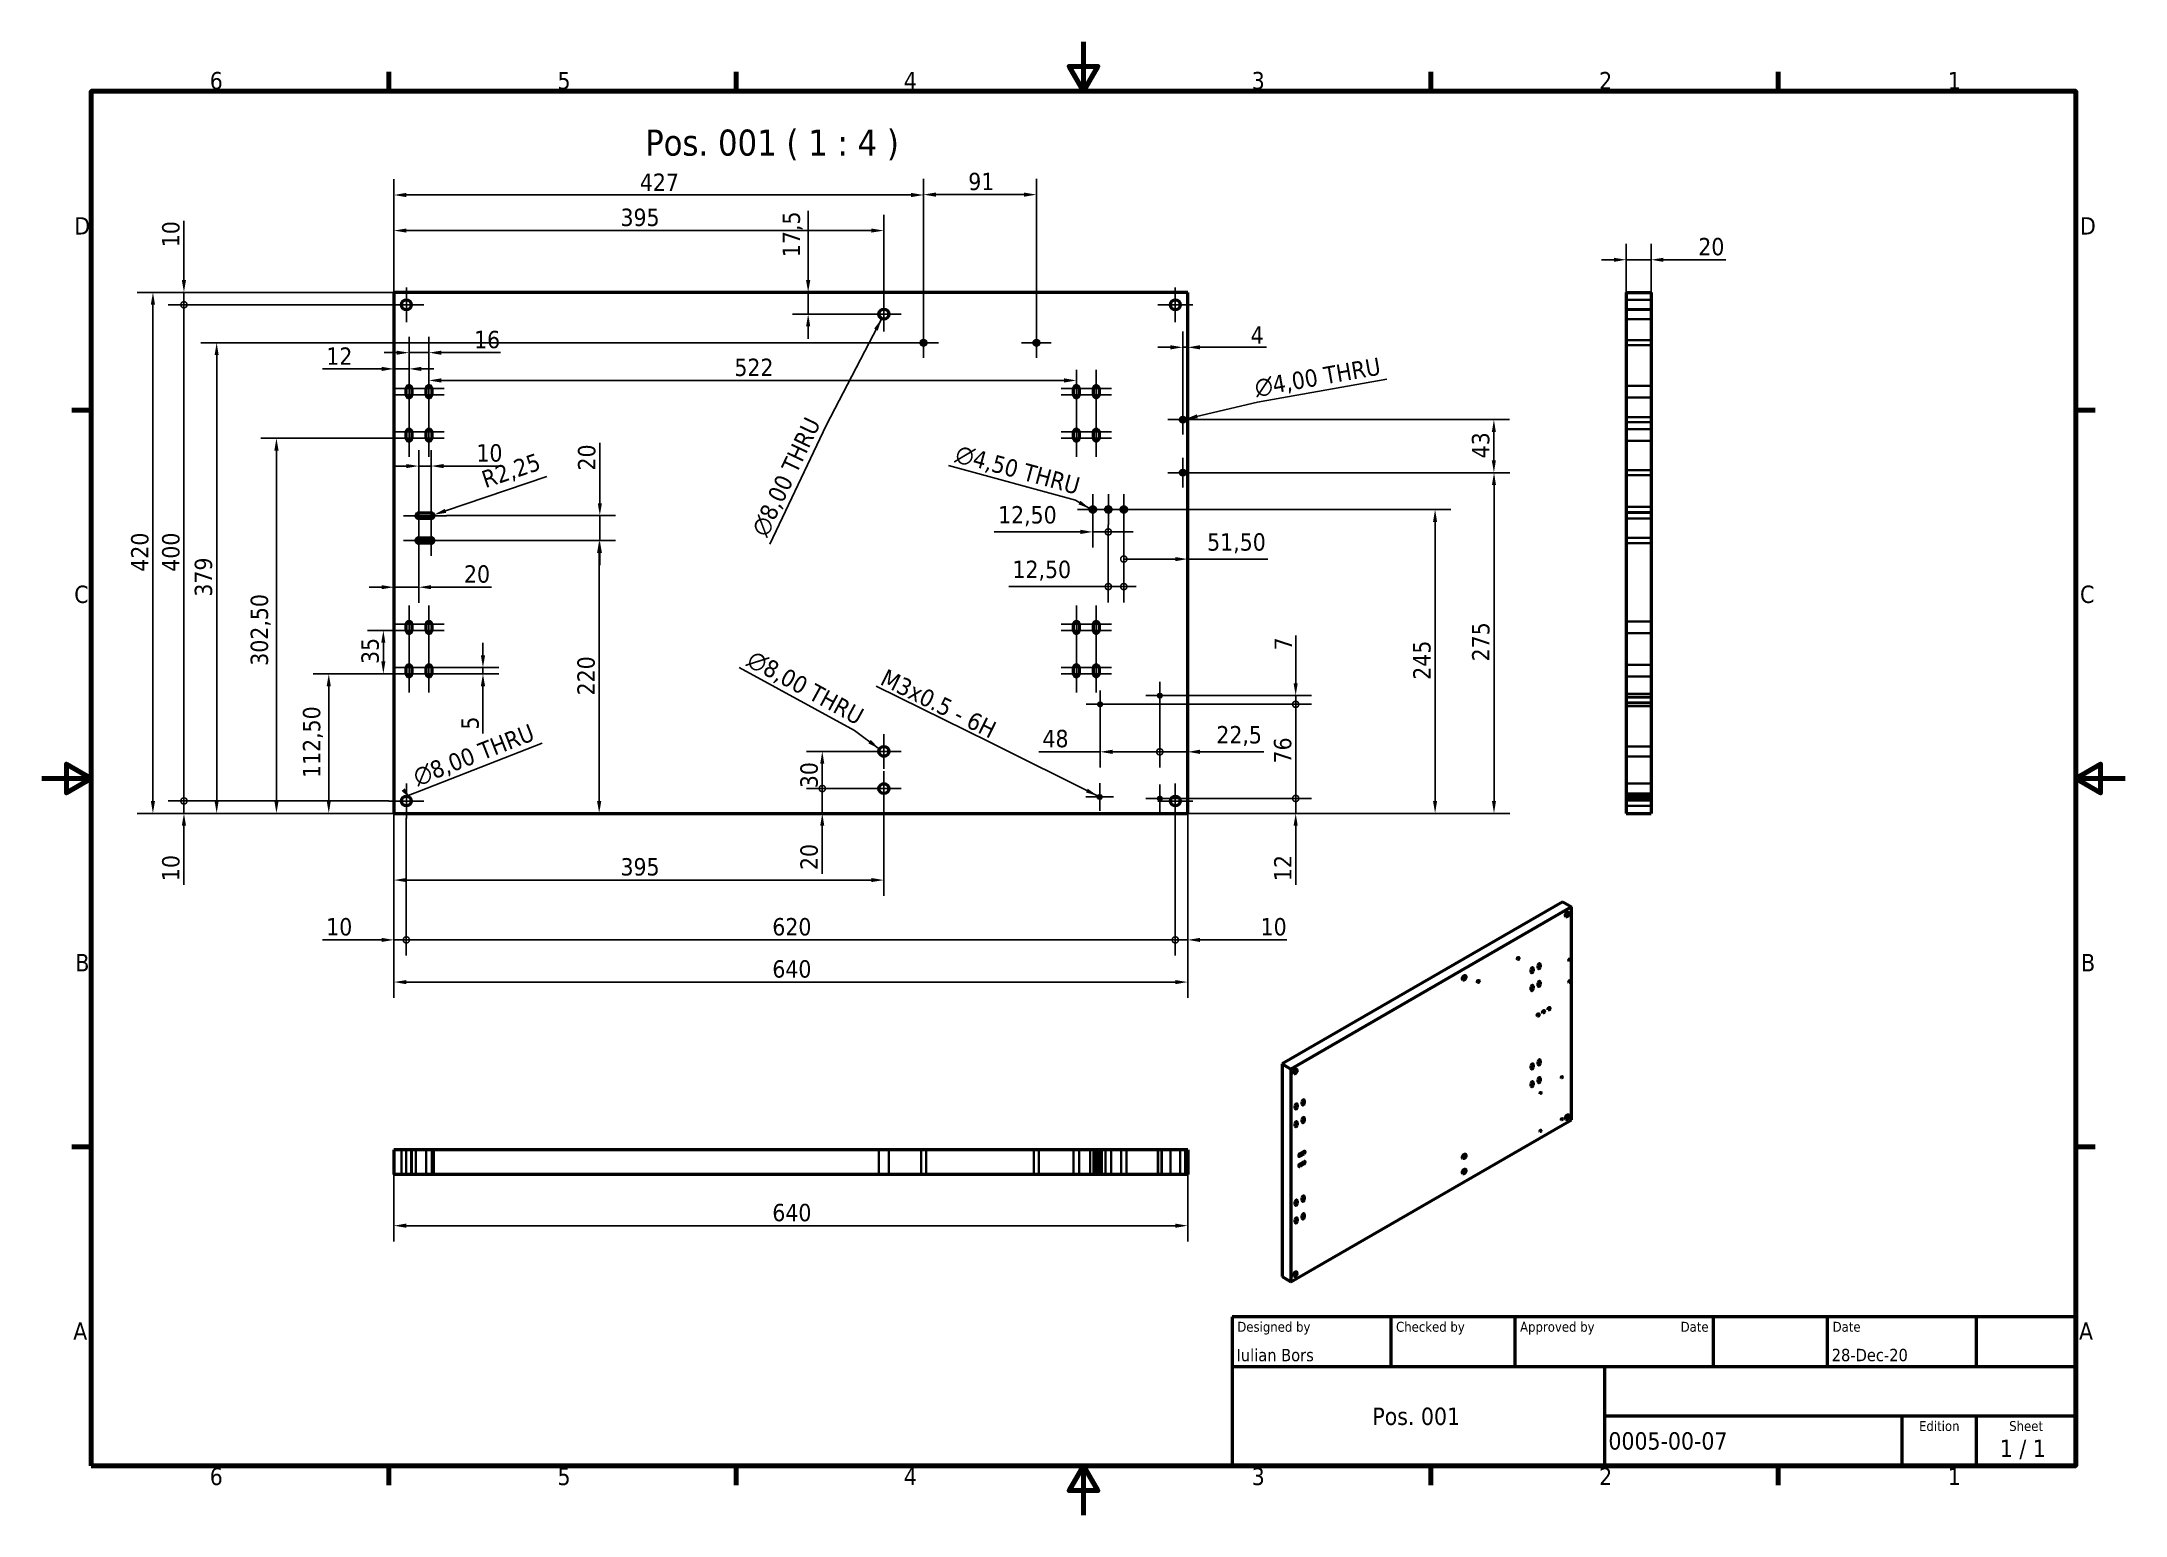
# Model space of a CAD drawing. Header units: millimetres. Extents: x 0 to 1680, y 0 to 1188.
import ezdxf
from ezdxf.enums import TextEntityAlignment as Align

# ---------------------------------------------------------------- set-up
doc = ezdxf.new("R2010")
doc.units = ezdxf.units.MM
doc.header["$LTSCALE"] = 4
doc.linetypes.add('DASHED', pattern=[0.2068, 0.1655, -0.0413])
for name, color, linetype, lineweight in [('Border (ISO)', 7, 'Continuous', 70), ('Center Mark (ISO)', 7, 'Continuous', 25), ('Dimension (ISO)', 7, 'Continuous', 25), ('Hidden (ISO)', 7, 'DASHED', 35), ('Symbol (ISO)', 7, 'Continuous', 25), ('Title (ISO)', 7, 'Continuous', 50), ('Visible (ISO)', 7, 'Continuous', 50), ('Visible Narrow (ISO)', 7, 'Continuous', 35)]:
    doc.layers.add(name, color=color, linetype=linetype, lineweight=lineweight)
doc.styles.add('Label Text (ISO)', font='tahoma.ttf')
doc.styles.add('Note Text (ISO)', font='tahoma.ttf')
doc.styles.add('Text Style39', font='tahoma.ttf')
doc.styles.add('Text Style41', font='tahoma.ttf')
doc.dimstyles.new('Default (ISO)', dxfattribs={"dimscale": 4, "dimtxt": 3.5, "dimasz": 2.5, "dimexe": 3.175, "dimexo": 0, "dimgap": 0.762, "dimtad": 1, "dimrnd": 1e-08, "dimzin": 0, "dimtxsty": 'Note Text (ISO)', "dimcen": 0.09, "dimdle": 10, "dimclrd": 256, "dimclre": 256, "dimclrt": 256, "dimazin": 0, "dimtfac": 1.001486, "dimtmove": 0, "dimatfit": 3, "dimfxl": 1, "dimtolj": 1, "dimtzin": 0, "dimlwd": -1, "dimlwe": -1, "dimarcsym": 0})
doc.dimstyles.new('Default (ISO)$7', dxfattribs={"dimscale": 4, "dimtxt": 3.5, "dimasz": 2.5, "dimexe": 3.175, "dimexo": 0, "dimgap": 0.762, "dimtad": 1, "dimrnd": 1e-08, "dimzin": 0, "dimtxsty": 'Note Text (ISO)', "dimcen": 0.09, "dimdle": 10, "dimclrd": 256, "dimclre": 256, "dimclrt": 256, "dimazin": 0, "dimtfac": 1.001486, "dimtmove": 0, "dimatfit": 3, "dimfxl": 1, "dimtolj": 1, "dimtzin": 0, "dimlwd": -1, "dimlwe": -1, "dimarcsym": 0})

msp = doc.modelspace()

# ---------------------------------------------------------------- texts
at = {"layer": 'Symbol (ISO)', "insert": (486.5785, 1092.3569), "char_height": 20.999999, "attachment_point": 7, "style": 'Label Text (ISO)'}
msp.add_mtext('Pos. 001 ( 1 : 4 )', dxfattribs=at)
at = {"layer": 'Symbol (ISO)', "char_height": 14, "line_spacing_factor": 0.6125, "style": 'Note Text (ISO)'}
for s, insert, width, attachment_point, rotation in [('\\fAIGDT|b0|i0;\\H14.0000;n\\fTahoma|b0|i0;\\H14.0000;4,00 THRU', (979.8049, 899.7735), 108.947789, 7, 9.997016), ('\\fAIGDT|b0|i0;\\H14.0000;n\\fTahoma|b0|i0;\\H14.0000;8,00 THRU', (630.42, 879.6839), 108.947789, 9, 64.5792528), ('\\fAIGDT|b0|i0;\\H14.0000;n\\fTahoma|b0|i0;\\H14.0000;4,50 THRU', (834.0442, 820.5995), 108.947789, 9, 344.7275186), ('\\fAIGDT|b0|i0;\\H14.0000;n\\fTahoma|b0|i0;\\H14.0000;8,00 THRU', (656.602, 634.7435), 108.947789, 9, 331.4036193), ('M3x0.5 - 6H', (764.8544, 625.6702), 105.282273, 9, 333.6879413), ('\\fAIGDT|b0|i0;\\H14.0000;n\\fTahoma|b0|i0;\\H14.0000;8,00 THRU', (303.881, 585.9904), 108.947789, 7, 21.3929105)]:
    msp.add_mtext(s, dxfattribs=dict(at, insert=insert, width=width, attachment_point=attachment_point, rotation=rotation))

# ---------------------------------------------------------------- blocks, each defined once
blk = doc.blocks.new('Borders Default Border')
at = {"layer": 'Border (ISO)'}
for p, q in [((70, 287), (70, 290.9)), ((140, 287), (140, 290.9)), ((280, 287), (280, 290.9)), ((350, 287), (350, 290.9)), ((10, 222.75), (6.1, 222.75)), ((410, 222.75), (413.9, 222.75)), ((10, 74.25), (6.1, 74.25)), ((410, 74.25), (413.9, 74.25)), ((70, 10), (70, 6.1)), ((140, 10), (140, 6.1)), ((280, 10), (280, 6.1)), ((350, 10), (350, 6.1))]:
    blk.add_line(p, q, dxfattribs=at)
at = {"layer": 'Border (ISO)', "flags": 128}
for points in [[(210, 297), (210, 287), (207.11, 292), (212.89, 292), (210, 287)], [(10, 10), (10, 287), (410, 287), (410, 10), (10, 10)], [(0, 148.5), (10, 148.5), (5, 151.39), (5, 145.61), (10, 148.5)], [(420, 148.5), (410, 148.5), (415, 151.39), (415, 145.61), (410, 148.5)], [(210, 0), (210, 10), (207.11, 5), (212.89, 5), (210, 10)]]:
    blk.add_lwpolyline(points, dxfattribs=at)
at = {"layer": 'Border (ISO)', "char_height": 3.5, "attachment_point": 7, "style": 'Note Text (ISO)'}
for s, insert in [('6', (33.88, 287.33)), ('5', (103.98, 287.33)), ('4', (173.78, 287.4)), ('3', (243.91, 287.33)), ('2', (313.94, 287.4)), ('1', (384.21, 287.4)), ('D', (6.57, 258.13)), ('D', (410.87, 258.13)), ('C', (6.56, 183.81)), ('C', (410.86, 183.81)), ('B', (6.78, 109.63)), ('B', (411.08, 109.63)), ('A', (6.36, 35.38)), ('A', (410.66, 35.38)), ('6', (33.88, 6.03)), ('5', (103.98, 6.03)), ('4', (173.78, 6.1)), ('3', (243.91, 6.03)), ('2', (313.94, 6.1)), ('1', (384.21, 6.1))]:
    blk.add_mtext(s, dxfattribs=dict(at, insert=insert))
blk = doc.blocks.new('Title Blocks ISO')
at = {"layer": 'Title (ISO)'}
for p, q in [((270.07, 130), (100.07, 130)), ((100.07, 130), (100.07, 100)), ((132.07, 120), (132.07, 130)), ((157.07, 120), (157.07, 130)), ((197.07, 120), (197.07, 130)), ((220.07, 120), (220.07, 130)), ((250.07, 120), (250.07, 130)), ((270.07, 100), (270.07, 130)), ((100.07, 120), (270.07, 120)), ((175.07, 120), (175.07, 100)), ((270.07, 110), (175.07, 110)), ((235.07, 100), (235.07, 110)), ((250.07, 100), (250.07, 110)), ((100.07, 100), (270.07, 100))]:
    blk.add_line(p, q, dxfattribs=at)
at = {"layer": 'Title (ISO)', "style": 'Text Style41'}
for s, p in [('Designed by', (101.07, 129)), ('Checked by', (133.07, 129)), ('Approved by', (158.07, 129)), ('Date', (221.07, 129))]:
    blk.add_text(s, height=2, dxfattribs=at).set_placement(p, align=Align.TOP_LEFT)
blk.add_text('Date', height=2, dxfattribs=at).set_placement((196.07, 129), align=Align.TOP_RIGHT)
for s, p in [('Edition', (242.57, 109)), ('Sheet', (260.07, 109))]:
    blk.add_text(s, height=2, dxfattribs=at).set_placement(p, align=Align.TOP_CENTER)
at = {"layer": 'Title (ISO)', "style": 'Note Text (ISO)'}
blk.add_text('1 / 1 ', height=3.5, dxfattribs=at).set_placement((260.07, 103.5), align=Align.MIDDLE_CENTER)
at = {"layer": 'Title (ISO)'}
for tag, p, height, style in [('AUTHOR_001', (100.92, 121.05), 2.5, 'Text Style39'), ('CREATION_DATE_001', (220.89, 121.06), 2.5, 'Text Style39'), ('COMPANY_001', (128.3, 108.21), 3.5, 'Note Text (ISO)'), ('PART_NUMBER_001', (175.88, 103.25), 3.5, 'Note Text (ISO)')]:
    blk.add_attdef(tag, p, '', height=height, dxfattribs=dict(at, style=style))
at = {"layer": 'Title (ISO)', "style": 'Text Style39'}
for tag, p in [('CHECKED_BY', (133.07, 121)), ('ENG_APPROVED_BY', (158.07, 121))]:
    blk.add_attdef(tag, text='', height=2.5, dxfattribs=at).set_placement(p, align=Align.BOTTOM_LEFT)
blk.add_attdef('ENG_APPROVAL_DATE', text='', height=2.5, dxfattribs=at).set_placement((196.07, 121), align=Align.BOTTOM_RIGHT)
at = {"layer": 'Title (ISO)', "style": 'Note Text (ISO)'}
for tag, p in [('TITLE', (222.57, 115)), ('REVISION_NUMBER', (242.57, 103.5))]:
    blk.add_attdef(tag, text='', height=3.5, dxfattribs=at).set_placement(p, align=Align.MIDDLE_CENTER)
blk = doc.blocks.new('*D6')
at = {"layer": 'Defpoints', "color": 0, "transparency": 16777216}
for p in [(284, 565.9), (924, 565.9), (924, 429.9)]:
    blk.add_point(p, dxfattribs=at)
at = {"layer": 'Dimension (ISO)', "transparency": 16777216}
for p, q in [((284, 565.9), (284, 417.2)), ((924, 565.9), (924, 417.2)), ((294, 429.9), (914, 429.9))]:
    blk.add_line(p, q, dxfattribs=at)
for points in [[(294, 431.5), (294, 428.2), (284, 429.9)], [(914, 431.5), (914, 428.2), (924, 429.9)]]:
    blk.add_solid(points, dxfattribs=at)
at = {"layer": 'Dimension (ISO)', "transparency": 16777216, "insert": (589.1, 447.5), "char_height": 14, "attachment_point": 1, "style": 'Note Text (ISO)'}
blk.add_mtext('\\A1;640', dxfattribs=at)
blk = doc.blocks.new('_DotSmall')
at = {"color": 0, "linetype": 'ByBlock', "const_width": 0.5}
blk.add_lwpolyline([(-0.0625, 0, 1), (0.0625, 0, 1)], format="xyb", close=True, dxfattribs=at)
blk = doc.blocks.new('*D7')
at = {"layer": 'Defpoints', "color": 0, "transparency": 16777216}
for p in [(284, 565.9), (294, 561.9), (294, 463.9)]:
    blk.add_point(p, dxfattribs=at)
at = {"layer": 'Dimension (ISO)', "transparency": 16777216}
for p, q in [((284, 565.9), (284, 451.2)), ((294, 561.9), (294, 451.2)), ((274, 463.9), (226.4, 463.9)), ((294, 463.9), (284, 463.9)), ((294, 463.9), (314, 463.9))]:
    blk.add_line(p, q, dxfattribs=at)
blk.add_solid([(274, 465.5), (274, 462.2), (284, 463.9)], dxfattribs=at)
at = {"layer": 'Dimension (ISO)', "transparency": 16777216, "xscale": 10, "yscale": 10, "zscale": 10, "rotation": 180}
blk.add_blockref('_DotSmall', (294, 463.9), dxfattribs=at)
at = {"layer": 'Dimension (ISO)', "transparency": 16777216, "insert": (229.4, 481.5), "char_height": 14, "attachment_point": 1, "style": 'Note Text (ISO)'}
blk.add_mtext('\\A1;10', dxfattribs=at)
blk = doc.blocks.new('*D9')
at = {"layer": 'Defpoints', "color": 0, "transparency": 16777216}
for p in [(294, 561.9), (914, 561.9), (914, 463.9)]:
    blk.add_point(p, dxfattribs=at)
at = {"layer": 'Dimension (ISO)', "transparency": 16777216}
for p, q in [((294, 561.9), (294, 451.2)), ((914, 561.9), (914, 451.2)), ((294, 463.9), (914, 463.9))]:
    blk.add_line(p, q, dxfattribs=at)
at = {"layer": 'Dimension (ISO)', "transparency": 16777216, "xscale": 10, "yscale": 10, "zscale": 10, "rotation": 180}
blk.add_blockref('_DotSmall', (294, 463.9), dxfattribs=at)
at = {"layer": 'Dimension (ISO)', "transparency": 16777216, "xscale": 10, "yscale": 10, "zscale": 10}
blk.add_blockref('_DotSmall', (914, 463.9), dxfattribs=at)
at = {"layer": 'Dimension (ISO)', "transparency": 16777216, "insert": (589.1, 481.5), "char_height": 14, "attachment_point": 1, "style": 'Note Text (ISO)'}
blk.add_mtext('\\A1;620', dxfattribs=at)
blk = doc.blocks.new('*D10')
at = {"layer": 'Defpoints', "color": 0, "transparency": 16777216}
for p in [(914, 561.9), (924, 565.9), (924, 463.9)]:
    blk.add_point(p, dxfattribs=at)
at = {"layer": 'Dimension (ISO)', "transparency": 16777216}
for p, q in [((914, 561.9), (914, 451.2)), ((924, 565.9), (924, 451.2)), ((914, 463.9), (904, 463.9)), ((914, 463.9), (924, 463.9)), ((934, 463.9), (1003.9, 463.9))]:
    blk.add_line(p, q, dxfattribs=at)
blk.add_solid([(934, 465.5), (934, 462.2), (924, 463.9)], dxfattribs=at)
at = {"layer": 'Dimension (ISO)', "transparency": 16777216, "xscale": 10, "yscale": 10, "zscale": 10}
blk.add_blockref('_DotSmall', (914, 463.9), dxfattribs=at)
at = {"layer": 'Dimension (ISO)', "transparency": 16777216, "insert": (982.8, 481.5), "char_height": 14, "attachment_point": 1, "style": 'Note Text (ISO)'}
blk.add_mtext('\\A1;10', dxfattribs=at)
blk = doc.blocks.new('*D11')
at = {"layer": 'Defpoints', "color": 0, "transparency": 16777216}
for p in [(114.7, 575.9), (280, 575.9), (284, 565.9)]:
    blk.add_point(p, dxfattribs=at)
at = {"layer": 'Dimension (ISO)', "transparency": 16777216}
for p, q in [((114.7, 575.9), (114.7, 595.9)), ((280, 575.9), (102, 575.9)), ((114.7, 575.9), (114.7, 565.9)), ((284, 565.9), (102, 565.9)), ((114.7, 555.9), (114.7, 508.2))]:
    blk.add_line(p, q, dxfattribs=at)
blk.add_solid([(113, 555.9), (116.4, 555.9), (114.7, 565.9)], dxfattribs=at)
at = {"layer": 'Dimension (ISO)', "transparency": 16777216, "xscale": 10, "yscale": 10, "zscale": 10, "rotation": 270}
blk.add_blockref('_DotSmall', (114.7, 575.9), dxfattribs=at)
at = {"layer": 'Dimension (ISO)', "transparency": 16777216, "insert": (97.1, 511.3), "char_height": 14, "attachment_point": 1, "rotation": 90, "style": 'Note Text (ISO)'}
blk.add_mtext('\\A1;10', dxfattribs=at)
blk = doc.blocks.new('*D12')
at = {"layer": 'Defpoints', "color": 0, "transparency": 16777216}
for p in [(114.7, 975.9), (280, 975.9), (280, 575.9)]:
    blk.add_point(p, dxfattribs=at)
at = {"layer": 'Dimension (ISO)', "transparency": 16777216}
for p, q in [((280, 975.9), (102, 975.9)), ((114.7, 575.9), (114.7, 975.9)), ((280, 575.9), (102, 575.9))]:
    blk.add_line(p, q, dxfattribs=at)
at = {"layer": 'Dimension (ISO)', "transparency": 16777216, "xscale": 10, "yscale": 10, "zscale": 10}
for p, rotation in [((114.7, 975.9), 90), ((114.7, 575.9), 270)]:
    blk.add_blockref('_DotSmall', p, dxfattribs=dict(at, rotation=rotation))
at = {"layer": 'Dimension (ISO)', "transparency": 16777216, "insert": (97.1, 760.7), "char_height": 14, "attachment_point": 1, "rotation": 90, "style": 'Note Text (ISO)'}
blk.add_mtext('\\A1;400', dxfattribs=at)
blk = doc.blocks.new('*D13')
at = {"layer": 'Defpoints', "color": 0, "transparency": 16777216}
for p in [(114.7, 985.9), (280, 975.9), (284, 985.9)]:
    blk.add_point(p, dxfattribs=at)
at = {"layer": 'Dimension (ISO)', "transparency": 16777216}
for p, q in [((114.7, 995.9), (114.7, 1043.5)), ((284, 985.9), (102, 985.9)), ((280, 975.9), (102, 975.9)), ((114.7, 975.9), (114.7, 985.9)), ((114.7, 975.9), (114.7, 965.9))]:
    blk.add_line(p, q, dxfattribs=at)
blk.add_solid([(113, 995.9), (116.4, 995.9), (114.7, 985.9)], dxfattribs=at)
at = {"layer": 'Dimension (ISO)', "transparency": 16777216, "xscale": 10, "yscale": 10, "zscale": 10, "rotation": 90}
blk.add_blockref('_DotSmall', (114.7, 975.9), dxfattribs=at)
at = {"layer": 'Dimension (ISO)', "transparency": 16777216, "insert": (97.1, 1022.3), "char_height": 14, "attachment_point": 1, "rotation": 90, "style": 'Note Text (ISO)'}
blk.add_mtext('\\A1;10', dxfattribs=at)
blk = doc.blocks.new('*D14')
at = {"layer": 'Defpoints', "color": 0, "transparency": 16777216}
for p in [(284, 985.9), (89.7, 565.9), (284, 565.9)]:
    blk.add_point(p, dxfattribs=at)
at = {"layer": 'Dimension (ISO)', "transparency": 16777216}
for p, q in [((284, 985.9), (77, 985.9)), ((89.7, 975.9), (89.7, 575.9)), ((284, 565.9), (77, 565.9))]:
    blk.add_line(p, q, dxfattribs=at)
for points in [[(88, 975.9), (91.4, 975.9), (89.7, 985.9)], [(88, 575.9), (91.4, 575.9), (89.7, 565.9)]]:
    blk.add_solid(points, dxfattribs=at)
at = {"layer": 'Dimension (ISO)', "transparency": 16777216, "insert": (72.1, 760.7), "char_height": 14, "attachment_point": 1, "rotation": 90, "style": 'Note Text (ISO)'}
blk.add_mtext('\\A1;420', dxfattribs=at)
blk = doc.blocks.new('*D15')
at = {"layer": 'Defpoints', "color": 0, "transparency": 16777216}
for p in [(679, 571.9), (284, 565.9), (679, 512.1)]:
    blk.add_point(p, dxfattribs=at)
at = {"layer": 'Dimension (ISO)', "transparency": 16777216}
for p, q in [((679, 571.9), (679, 499.4)), ((284, 565.9), (284, 499.4)), ((294, 512.1), (669, 512.1))]:
    blk.add_line(p, q, dxfattribs=at)
for points in [[(294, 513.8), (294, 510.5), (284, 512.1)], [(669, 513.8), (669, 510.5), (679, 512.1)]]:
    blk.add_solid(points, dxfattribs=at)
at = {"layer": 'Dimension (ISO)', "transparency": 16777216, "insert": (466.7, 529.8), "char_height": 14, "attachment_point": 1, "style": 'Note Text (ISO)'}
blk.add_mtext('\\A1;395', dxfattribs=at)
blk = doc.blocks.new('*D16')
at = {"layer": 'Defpoints', "color": 0, "transparency": 16777216}
for p in [(912.8, 577.9), (1011.1, 577.9), (924, 565.9)]:
    blk.add_point(p, dxfattribs=at)
at = {"layer": 'Dimension (ISO)', "transparency": 16777216}
for p, q in [((1011.1, 577.9), (1011.1, 597.9)), ((912.8, 577.9), (1023.8, 577.9)), ((1011.1, 577.9), (1011.1, 565.9)), ((924, 565.9), (1023.8, 565.9)), ((1011.1, 555.9), (1011.1, 508.2))]:
    blk.add_line(p, q, dxfattribs=at)
blk.add_solid([(1009.4, 555.9), (1012.7, 555.9), (1011.1, 565.9)], dxfattribs=at)
at = {"layer": 'Dimension (ISO)', "transparency": 16777216, "xscale": 10, "yscale": 10, "zscale": 10, "rotation": 270}
blk.add_blockref('_DotSmall', (1011.1, 577.9), dxfattribs=at)
at = {"layer": 'Dimension (ISO)', "transparency": 16777216, "insert": (993.7, 511.3), "char_height": 14, "attachment_point": 1, "rotation": 90, "style": 'Note Text (ISO)'}
blk.add_mtext('\\A1;12', dxfattribs=at)
blk = doc.blocks.new('*D17')
at = {"layer": 'Defpoints', "color": 0, "transparency": 16777216}
for p in [(864.6, 653.8), (1011.1, 653.8), (912.8, 577.9)]:
    blk.add_point(p, dxfattribs=at)
at = {"layer": 'Dimension (ISO)', "transparency": 16777216}
for p, q in [((864.6, 653.8), (1023.8, 653.8)), ((1011.1, 577.9), (1011.1, 653.8)), ((912.8, 577.9), (1023.8, 577.9))]:
    blk.add_line(p, q, dxfattribs=at)
at = {"layer": 'Dimension (ISO)', "transparency": 16777216, "xscale": 10, "yscale": 10, "zscale": 10}
for p, rotation in [((1011.1, 653.8), 90), ((1011.1, 577.9), 270)]:
    blk.add_blockref('_DotSmall', p, dxfattribs=dict(at, rotation=rotation))
at = {"layer": 'Dimension (ISO)', "transparency": 16777216, "insert": (993.5, 606.1), "char_height": 14, "attachment_point": 1, "rotation": 90, "style": 'Note Text (ISO)'}
blk.add_mtext('\\A1;76', dxfattribs=at)
blk = doc.blocks.new('*D18')
at = {"layer": 'Defpoints', "color": 0, "transparency": 16777216}
for p in [(901.5, 660.8), (1011.1, 660.8), (864.6, 653.8)]:
    blk.add_point(p, dxfattribs=at)
at = {"layer": 'Dimension (ISO)', "transparency": 16777216}
for p, q in [((1011.1, 670.8), (1011.1, 709.2)), ((901.5, 660.8), (1023.8, 660.8)), ((1011.1, 653.8), (1011.1, 660.8)), ((864.6, 653.8), (1023.8, 653.8)), ((1011.1, 653.8), (1011.1, 643.8))]:
    blk.add_line(p, q, dxfattribs=at)
blk.add_solid([(1009.4, 670.8), (1012.7, 670.8), (1011.1, 660.8)], dxfattribs=at)
at = {"layer": 'Dimension (ISO)', "transparency": 16777216, "xscale": 10, "yscale": 10, "zscale": 10, "rotation": 90}
blk.add_blockref('_DotSmall', (1011.1, 653.8), dxfattribs=at)
at = {"layer": 'Dimension (ISO)', "transparency": 16777216, "insert": (994, 697.3), "char_height": 14, "attachment_point": 1, "rotation": 90, "style": 'Note Text (ISO)'}
blk.add_mtext('\\A1;7', dxfattribs=at)
blk = doc.blocks.new('*D19')
at = {"layer": 'Defpoints', "color": 0, "transparency": 16777216}
for p in [(901.5, 660.8), (853.4, 642.6), (901.5, 615.5)]:
    blk.add_point(p, dxfattribs=at)
at = {"layer": 'Dimension (ISO)', "transparency": 16777216}
for p, q in [((901.5, 660.8), (901.5, 602.8)), ((853.4, 642.6), (853.4, 602.8)), ((853.4, 615.5), (803.9, 615.5)), ((901.5, 615.5), (863.4, 615.5))]:
    blk.add_line(p, q, dxfattribs=at)
blk.add_solid([(863.4, 617.2), (863.4, 613.8), (853.4, 615.5)], dxfattribs=at)
at = {"layer": 'Dimension (ISO)', "transparency": 16777216, "xscale": 10, "yscale": 10, "zscale": 10}
blk.add_blockref('_DotSmall', (901.5, 615.5), dxfattribs=at)
at = {"layer": 'Dimension (ISO)', "transparency": 16777216, "insert": (806.9, 633.2), "char_height": 14, "attachment_point": 1, "style": 'Note Text (ISO)'}
blk.add_mtext('\\A1;48', dxfattribs=at)
blk = doc.blocks.new('*D20')
at = {"layer": 'Defpoints', "color": 0, "transparency": 16777216}
for p in [(901.5, 660.8), (924, 615.5), (924, 565.9)]:
    blk.add_point(p, dxfattribs=at)
at = {"layer": 'Dimension (ISO)', "transparency": 16777216}
for p, q in [((901.5, 660.8), (901.5, 602.8)), ((901.5, 615.5), (891.5, 615.5)), ((901.5, 615.5), (924, 615.5)), ((934, 615.5), (985.5, 615.5))]:
    blk.add_line(p, q, dxfattribs=at)
blk.add_solid([(934, 617.2), (934, 613.8), (924, 615.5)], dxfattribs=at)
at = {"layer": 'Dimension (ISO)', "transparency": 16777216, "xscale": 10, "yscale": 10, "zscale": 10}
blk.add_blockref('_DotSmall', (901.5, 615.5), dxfattribs=at)
at = {"layer": 'Dimension (ISO)', "transparency": 16777216, "insert": (947.1, 636.3), "char_height": 14, "attachment_point": 1, "style": 'Note Text (ISO)'}
blk.add_mtext('\\A1;22,5', dxfattribs=at)
blk = doc.blocks.new('*D21')
at = {"layer": 'Defpoints', "color": 0, "transparency": 16777216}
for p in [(847.5, 798.6), (860, 798.6), (860, 792.8)]:
    blk.add_point(p, dxfattribs=at)
at = {"layer": 'Dimension (ISO)', "transparency": 16777216}
for p, q in [((837.5, 792.8), (768.1, 792.8)), ((847.5, 798.6), (847.5, 780.1)), ((860, 792.8), (847.5, 792.8)), ((860, 798.6), (860, 780.1)), ((860, 792.8), (880, 792.8))]:
    blk.add_line(p, q, dxfattribs=at)
blk.add_solid([(837.5, 794.5), (837.5, 791.1), (847.5, 792.8)], dxfattribs=at)
at = {"layer": 'Dimension (ISO)', "transparency": 16777216, "xscale": 10, "yscale": 10, "zscale": 10, "rotation": 180}
blk.add_blockref('_DotSmall', (860, 792.8), dxfattribs=at)
at = {"layer": 'Dimension (ISO)', "transparency": 16777216, "insert": (771.1, 813.6), "char_height": 14, "attachment_point": 1, "style": 'Note Text (ISO)'}
blk.add_mtext('\\A1;12,50', dxfattribs=at)
blk = doc.blocks.new('*D22')
at = {"layer": 'Defpoints', "color": 0, "transparency": 16777216}
for p in [(872.5, 798.6), (924, 770.9), (924, 565.9)]:
    blk.add_point(p, dxfattribs=at)
at = {"layer": 'Dimension (ISO)', "transparency": 16777216}
for p, q in [((872.5, 798.6), (872.5, 758.2)), ((872.5, 770.9), (914, 770.9)), ((924, 770.9), (988.7, 770.9))]:
    blk.add_line(p, q, dxfattribs=at)
blk.add_solid([(914, 772.5), (914, 769.2), (924, 770.9)], dxfattribs=at)
at = {"layer": 'Dimension (ISO)', "transparency": 16777216, "xscale": 10, "yscale": 10, "zscale": 10, "rotation": 180}
blk.add_blockref('_DotSmall', (872.5, 770.9), dxfattribs=at)
at = {"layer": 'Dimension (ISO)', "transparency": 16777216, "insert": (939.7, 791.7), "char_height": 14, "attachment_point": 1, "style": 'Note Text (ISO)'}
blk.add_mtext('\\A1;51,50', dxfattribs=at)
blk = doc.blocks.new('*D23')
at = {"layer": 'Defpoints', "color": 0, "transparency": 16777216}
for p in [(860, 798.6), (872.5, 798.6), (872.5, 748.7)]:
    blk.add_point(p, dxfattribs=at)
at = {"layer": 'Dimension (ISO)', "transparency": 16777216}
for p, q in [((860, 798.6), (860, 736)), ((872.5, 798.6), (872.5, 736)), ((860, 748.7), (779.7, 748.7)), ((872.5, 748.7), (860, 748.7)), ((872.5, 748.7), (882.5, 748.7))]:
    blk.add_line(p, q, dxfattribs=at)
at = {"layer": 'Dimension (ISO)', "transparency": 16777216, "xscale": 10, "yscale": 10, "zscale": 10}
blk.add_blockref('_DotSmall', (860, 748.7), dxfattribs=at)
at = {"layer": 'Dimension (ISO)', "transparency": 16777216, "xscale": 10, "yscale": 10, "zscale": 10, "rotation": 180}
blk.add_blockref('_DotSmall', (872.5, 748.7), dxfattribs=at)
at = {"layer": 'Dimension (ISO)', "transparency": 16777216, "insert": (782.7, 769.6), "char_height": 14, "attachment_point": 1, "style": 'Note Text (ISO)'}
blk.add_mtext('\\A1;12,50', dxfattribs=at)
blk = doc.blocks.new('*D24')
at = {"layer": 'Defpoints', "color": 0, "transparency": 16777216}
for p in [(872.5, 810.9), (1123.5, 810.9), (924, 565.9)]:
    blk.add_point(p, dxfattribs=at)
at = {"layer": 'Dimension (ISO)', "transparency": 16777216}
for p, q in [((872.5, 810.9), (1136.2, 810.9)), ((1123.5, 575.9), (1123.5, 800.9)), ((924, 565.9), (1136.2, 565.9))]:
    blk.add_line(p, q, dxfattribs=at)
for points in [[(1121.8, 800.9), (1125.1, 800.9), (1123.5, 810.9)], [(1121.8, 575.9), (1125.1, 575.9), (1123.5, 565.9)]]:
    blk.add_solid(points, dxfattribs=at)
at = {"layer": 'Dimension (ISO)', "transparency": 16777216, "insert": (1105.8, 673.6), "char_height": 14, "attachment_point": 1, "rotation": 90, "style": 'Note Text (ISO)'}
blk.add_mtext('\\A1;245', dxfattribs=at)
blk = doc.blocks.new('*D25')
at = {"layer": 'Defpoints', "color": 0, "transparency": 16777216}
for p in [(231.5, 678.4), (284, 678.4), (284, 565.9)]:
    blk.add_point(p, dxfattribs=at)
at = {"layer": 'Dimension (ISO)', "transparency": 16777216}
for p, q in [((284, 678.4), (218.8, 678.4)), ((231.5, 575.9), (231.5, 668.4)), ((284, 565.9), (218.8, 565.9))]:
    blk.add_line(p, q, dxfattribs=at)
for points in [[(229.8, 668.4), (233.1, 668.4), (231.5, 678.4)], [(229.8, 575.9), (233.1, 575.9), (231.5, 565.9)]]:
    blk.add_solid(points, dxfattribs=at)
at = {"layer": 'Dimension (ISO)', "transparency": 16777216, "insert": (210.6, 594.4), "char_height": 14, "attachment_point": 1, "rotation": 90, "style": 'Note Text (ISO)'}
blk.add_mtext('\\A1;112,50', dxfattribs=at)
blk = doc.blocks.new('*D26')
at = {"layer": 'Defpoints', "color": 0, "transparency": 16777216}
for p in [(324.5, 683.4), (324.5, 678.4), (355.8, 678.4)]:
    blk.add_point(p, dxfattribs=at)
at = {"layer": 'Dimension (ISO)', "transparency": 16777216}
for p, q in [((355.8, 693.4), (355.8, 703.4)), ((324.5, 683.4), (368.5, 683.4)), ((324.5, 678.4), (368.5, 678.4)), ((355.8, 683.4), (355.8, 678.4)), ((355.8, 668.4), (355.8, 630.4))]:
    blk.add_line(p, q, dxfattribs=at)
for points in [[(354.1, 693.4), (357.5, 693.4), (355.8, 683.4)], [(354.1, 668.4), (357.5, 668.4), (355.8, 678.4)]]:
    blk.add_solid(points, dxfattribs=at)
at = {"layer": 'Dimension (ISO)', "transparency": 16777216, "insert": (338.4, 633.4), "char_height": 14, "attachment_point": 1, "rotation": 90, "style": 'Note Text (ISO)'}
blk.add_mtext('\\A1;5', dxfattribs=at)
blk = doc.blocks.new('*D27')
at = {"layer": 'Defpoints', "color": 0, "transparency": 16777216}
for p in [(275.5, 713.4), (284, 713.4), (284, 678.4)]:
    blk.add_point(p, dxfattribs=at)
at = {"layer": 'Dimension (ISO)', "transparency": 16777216}
for p, q in [((284, 713.4), (262.8, 713.4)), ((275.5, 688.4), (275.5, 703.4)), ((284, 678.4), (262.8, 678.4))]:
    blk.add_line(p, q, dxfattribs=at)
for points in [[(273.8, 703.4), (277.1, 703.4), (275.5, 713.4)], [(273.8, 688.4), (277.1, 688.4), (275.5, 678.4)]]:
    blk.add_solid(points, dxfattribs=at)
at = {"layer": 'Dimension (ISO)', "transparency": 16777216, "insert": (257.8, 686.3), "char_height": 14, "attachment_point": 1, "rotation": 90, "style": 'Note Text (ISO)'}
blk.add_mtext('\\A1;35', dxfattribs=at)
blk = doc.blocks.new('*D28')
at = {"layer": 'Defpoints', "color": 0, "transparency": 16777216}
for p in [(324, 785.9), (449.5, 785.9), (449.5, 565.9)]:
    blk.add_point(p, dxfattribs=at)
at = {"layer": 'Dimension (ISO)', "transparency": 16777216}
for p, q in [((324, 785.9), (462.2, 785.9)), ((449.5, 575.9), (449.5, 775.9))]:
    blk.add_line(p, q, dxfattribs=at)
for points in [[(447.8, 775.9), (451.2, 775.9), (449.5, 785.9)], [(447.8, 575.9), (451.2, 575.9), (449.5, 565.9)]]:
    blk.add_solid(points, dxfattribs=at)
at = {"layer": 'Dimension (ISO)', "transparency": 16777216, "insert": (431.9, 661), "char_height": 14, "attachment_point": 1, "rotation": 90, "style": 'Note Text (ISO)'}
blk.add_mtext('\\A1;220', dxfattribs=at)
blk = doc.blocks.new('*D29')
at = {"layer": 'Defpoints', "color": 0, "transparency": 16777216}
for p in [(326.3, 805.9), (450, 805.9), (326.3, 785.9)]:
    blk.add_point(p, dxfattribs=at)
at = {"layer": 'Dimension (ISO)', "transparency": 16777216}
for p, q in [((450, 815.9), (450, 864.6)), ((326.3, 805.9), (462.7, 805.9)), ((450, 785.9), (450, 805.9)), ((326.3, 785.9), (462.7, 785.9)), ((450, 775.9), (450, 765.9))]:
    blk.add_line(p, q, dxfattribs=at)
for points in [[(448.4, 815.9), (451.7, 815.9), (450, 805.9)], [(448.4, 775.9), (451.7, 775.9), (450, 785.9)]]:
    blk.add_solid(points, dxfattribs=at)
at = {"layer": 'Dimension (ISO)', "transparency": 16777216, "insert": (432.4, 842.3), "char_height": 14, "attachment_point": 1, "rotation": 90, "style": 'Note Text (ISO)'}
blk.add_mtext('\\A1;20', dxfattribs=at)
blk = doc.blocks.new('*D30')
at = {"layer": 'Defpoints', "color": 0, "transparency": 16777216}
for p in [(316.2, 806.6), (314, 805.9)]:
    blk.add_point(p, dxfattribs=at)
at = {"layer": 'Dimension (ISO)', "transparency": 16777216}
blk.add_line((407.3, 837.5), (325.6, 809.8), dxfattribs=at)
blk.add_solid([(325.1, 811.4), (326.2, 808.2), (316.2, 806.6)], dxfattribs=at)
at = {"layer": 'Dimension (ISO)', "transparency": 16777216, "insert": (353.3, 841.2), "char_height": 14, "attachment_point": 1, "rotation": 18.7277, "style": 'Note Text (ISO)'}
blk.add_mtext('\\A1;R2,25', dxfattribs=at)
blk = doc.blocks.new('*D31')
at = {"layer": 'Defpoints', "color": 0, "transparency": 16777216}
for p in [(314, 845.9), (304, 818.1), (314, 818.1)]:
    blk.add_point(p, dxfattribs=at)
at = {"layer": 'Dimension (ISO)', "transparency": 16777216}
for p, q in [((304, 818.1), (304, 858.6)), ((314, 818.1), (314, 858.6)), ((294, 845.9), (284, 845.9)), ((304, 845.9), (314, 845.9)), ((324, 845.9), (371.7, 845.9))]:
    blk.add_line(p, q, dxfattribs=at)
for points in [[(294, 847.5), (294, 844.2), (304, 845.9)], [(324, 847.5), (324, 844.2), (314, 845.9)]]:
    blk.add_solid(points, dxfattribs=at)
at = {"layer": 'Dimension (ISO)', "transparency": 16777216, "insert": (350.5, 863.5), "char_height": 14, "attachment_point": 1, "style": 'Note Text (ISO)'}
blk.add_mtext('\\A1;10', dxfattribs=at)
blk = doc.blocks.new('*D32')
at = {"layer": 'Defpoints', "color": 0, "transparency": 16777216}
for p in [(304, 773.6), (284, 747.1), (304, 748.2)]:
    blk.add_point(p, dxfattribs=at)
at = {"layer": 'Dimension (ISO)', "transparency": 16777216}
for p, q in [((304, 773.6), (304, 735.5)), ((274, 748.2), (264, 748.2)), ((284, 748.2), (304, 748.2)), ((314, 748.2), (362.8, 748.2))]:
    blk.add_line(p, q, dxfattribs=at)
for points in [[(274, 749.9), (274, 746.6), (284, 748.2)], [(314, 749.9), (314, 746.6), (304, 748.2)]]:
    blk.add_solid(points, dxfattribs=at)
at = {"layer": 'Dimension (ISO)', "transparency": 16777216, "insert": (340.5, 765.9), "char_height": 14, "attachment_point": 1, "style": 'Note Text (ISO)'}
blk.add_mtext('\\A1;20', dxfattribs=at)
blk = doc.blocks.new('*D33')
at = {"layer": 'Defpoints', "color": 0, "transparency": 16777216}
for p in [(296.2, 924.2), (296.2, 920.6), (284, 903.5)]:
    blk.add_point(p, dxfattribs=at)
at = {"layer": 'Dimension (ISO)', "transparency": 16777216}
for p, q in [((274, 924.2), (226.4, 924.2)), ((296.2, 924.2), (284, 924.2)), ((296.2, 920.6), (296.2, 936.9)), ((306.2, 924.2), (316.2, 924.2))]:
    blk.add_line(p, q, dxfattribs=at)
for points in [[(274, 925.9), (274, 922.5), (284, 924.2)], [(306.2, 925.9), (306.2, 922.5), (296.2, 924.2)]]:
    blk.add_solid(points, dxfattribs=at)
at = {"layer": 'Dimension (ISO)', "transparency": 16777216, "insert": (229.5, 941.5), "char_height": 14, "attachment_point": 1, "style": 'Note Text (ISO)'}
blk.add_mtext('\\A1;12', dxfattribs=at)
blk = doc.blocks.new('*D34')
at = {"layer": 'Defpoints', "color": 0, "transparency": 16777216}
for p in [(312.2, 937.3), (296.2, 923.4), (312.2, 923.4)]:
    blk.add_point(p, dxfattribs=at)
at = {"layer": 'Dimension (ISO)', "transparency": 16777216}
for p, q in [((296.2, 923.4), (296.2, 950)), ((312.2, 923.4), (312.2, 950)), ((286.2, 937.3), (276.2, 937.3)), ((296.2, 937.3), (312.2, 937.3)), ((322.2, 937.3), (369.9, 937.3))]:
    blk.add_line(p, q, dxfattribs=at)
for points in [[(286.2, 938.9), (286.2, 935.6), (296.2, 937.3)], [(322.2, 938.9), (322.2, 935.6), (312.2, 937.3)]]:
    blk.add_solid(points, dxfattribs=at)
at = {"layer": 'Dimension (ISO)', "transparency": 16777216, "insert": (348.6, 954.9), "char_height": 14, "attachment_point": 1, "style": 'Note Text (ISO)'}
blk.add_mtext('\\A1;16', dxfattribs=at)
blk = doc.blocks.new('*D35')
at = {"layer": 'Defpoints', "color": 0, "transparency": 16777216}
for p in [(834.3, 914.9), (834.3, 908.4), (312.2, 903.4)]:
    blk.add_point(p, dxfattribs=at)
at = {"layer": 'Dimension (ISO)', "transparency": 16777216}
blk.add_line((322.2, 914.9), (824.3, 914.9), dxfattribs=at)
for points in [[(322.2, 916.6), (322.2, 913.2), (312.2, 914.9)], [(824.3, 916.6), (824.3, 913.2), (834.3, 914.9)]]:
    blk.add_solid(points, dxfattribs=at)
at = {"layer": 'Dimension (ISO)', "transparency": 16777216, "insert": (558.5, 932.5), "char_height": 14, "attachment_point": 1, "style": 'Note Text (ISO)'}
blk.add_mtext('\\A1;522', dxfattribs=at)
blk = doc.blocks.new('*D36')
at = {"layer": 'Defpoints', "color": 0, "transparency": 16777216}
for p in [(679, 1035.7), (284, 985.9), (679, 982.4)]:
    blk.add_point(p, dxfattribs=at)
at = {"layer": 'Dimension (ISO)', "transparency": 16777216}
for p, q in [((284, 985.9), (284, 1048.4)), ((679, 982.4), (679, 1048.4)), ((294, 1035.7), (669, 1035.7))]:
    blk.add_line(p, q, dxfattribs=at)
for points in [[(294, 1037.4), (294, 1034.1), (284, 1035.7)], [(669, 1037.4), (669, 1034.1), (679, 1035.7)]]:
    blk.add_solid(points, dxfattribs=at)
at = {"layer": 'Dimension (ISO)', "transparency": 16777216, "insert": (466.7, 1053.4), "char_height": 14, "attachment_point": 1, "style": 'Note Text (ISO)'}
blk.add_mtext('\\A1;395', dxfattribs=at)
blk = doc.blocks.new('*D37')
at = {"layer": 'Defpoints', "color": 0, "transparency": 16777216}
for p in [(618, 985.9), (618, 968.4), (665, 968.4)]:
    blk.add_point(p, dxfattribs=at)
at = {"layer": 'Dimension (ISO)', "transparency": 16777216}
for p, q in [((618, 995.9), (618, 1051.6)), ((618, 968.4), (618, 985.9)), ((665, 968.4), (605.3, 968.4)), ((618, 958.4), (618, 948.4))]:
    blk.add_line(p, q, dxfattribs=at)
for points in [[(616.3, 995.9), (619.7, 995.9), (618, 985.9)], [(616.3, 958.4), (619.7, 958.4), (618, 968.4)]]:
    blk.add_solid(points, dxfattribs=at)
at = {"layer": 'Dimension (ISO)', "transparency": 16777216, "insert": (597.4, 1014.3), "char_height": 14, "attachment_point": 1, "rotation": 90, "style": 'Note Text (ISO)'}
blk.add_mtext('\\A1;17,5', dxfattribs=at)
blk = doc.blocks.new('*D38')
at = {"layer": 'Defpoints', "color": 0, "transparency": 16777216}
for p in [(629.4, 585.9), (665, 585.9), (924, 565.9)]:
    blk.add_point(p, dxfattribs=at)
at = {"layer": 'Dimension (ISO)', "transparency": 16777216}
for p, q in [((629.4, 585.9), (629.4, 605.9)), ((665, 585.9), (616.7, 585.9)), ((629.4, 585.9), (629.4, 565.9)), ((629.4, 555.9), (629.4, 517.1))]:
    blk.add_line(p, q, dxfattribs=at)
blk.add_solid([(627.7, 555.9), (631, 555.9), (629.4, 565.9)], dxfattribs=at)
at = {"layer": 'Dimension (ISO)', "transparency": 16777216, "xscale": 10, "yscale": 10, "zscale": 10, "rotation": 270}
blk.add_blockref('_DotSmall', (629.4, 585.9), dxfattribs=at)
at = {"layer": 'Dimension (ISO)', "transparency": 16777216, "insert": (611.7, 520.2), "char_height": 14, "attachment_point": 1, "rotation": 90, "style": 'Note Text (ISO)'}
blk.add_mtext('\\A1;20', dxfattribs=at)
blk = doc.blocks.new('*D39')
at = {"layer": 'Defpoints', "color": 0, "transparency": 16777216}
for p in [(629.4, 615.9), (679, 615.9), (665, 585.9)]:
    blk.add_point(p, dxfattribs=at)
at = {"layer": 'Dimension (ISO)', "transparency": 16777216}
for p, q in [((679, 615.9), (616.7, 615.9)), ((629.4, 585.9), (629.4, 605.9)), ((665, 585.9), (616.7, 585.9))]:
    blk.add_line(p, q, dxfattribs=at)
blk.add_solid([(627.7, 605.9), (631, 605.9), (629.4, 615.9)], dxfattribs=at)
at = {"layer": 'Dimension (ISO)', "transparency": 16777216, "xscale": 10, "yscale": 10, "zscale": 10, "rotation": 270}
blk.add_blockref('_DotSmall', (629.4, 585.9), dxfattribs=at)
at = {"layer": 'Dimension (ISO)', "transparency": 16777216, "insert": (611.7, 586.2), "char_height": 14, "attachment_point": 1, "rotation": 90, "style": 'Note Text (ISO)'}
blk.add_mtext('\\A1;30', dxfattribs=at)
blk = doc.blocks.new('*D40')
at = {"layer": 'Defpoints', "color": 0, "transparency": 16777216}
for p in [(711, 1064.4), (284, 985.9), (711, 957.3)]:
    blk.add_point(p, dxfattribs=at)
at = {"layer": 'Dimension (ISO)', "transparency": 16777216}
for p, q in [((284, 985.9), (284, 1077.1)), ((711, 957.3), (711, 1077.1)), ((294, 1064.4), (701, 1064.4))]:
    blk.add_line(p, q, dxfattribs=at)
for points in [[(294, 1066.1), (294, 1062.7), (284, 1064.4)], [(701, 1066.1), (701, 1062.7), (711, 1064.4)]]:
    blk.add_solid(points, dxfattribs=at)
at = {"layer": 'Dimension (ISO)', "transparency": 16777216, "insert": (482.3, 1081.7), "char_height": 14, "attachment_point": 1, "style": 'Note Text (ISO)'}
blk.add_mtext('\\A1;427', dxfattribs=at)
blk = doc.blocks.new('*D41')
at = {"layer": 'Defpoints', "color": 0, "transparency": 16777216}
for p in [(802, 1064.7), (711, 957.3), (802, 957.3)]:
    blk.add_point(p, dxfattribs=at)
at = {"layer": 'Dimension (ISO)', "transparency": 16777216}
for p, q in [((711, 957.3), (711, 1077.4)), ((802, 957.3), (802, 1077.4)), ((721, 1064.7), (792, 1064.7))]:
    blk.add_line(p, q, dxfattribs=at)
for points in [[(721, 1066.4), (721, 1063), (711, 1064.7)], [(792, 1066.4), (792, 1063), (802, 1064.7)]]:
    blk.add_solid(points, dxfattribs=at)
at = {"layer": 'Dimension (ISO)', "transparency": 16777216, "insert": (747.1, 1082.3), "char_height": 14, "attachment_point": 1, "style": 'Note Text (ISO)'}
blk.add_mtext('\\A1;91', dxfattribs=at)
blk = doc.blocks.new('*D42')
at = {"layer": 'Defpoints', "color": 0, "transparency": 16777216}
for p in [(932, 840.5), (1171, 840.5), (924, 565.9)]:
    blk.add_point(p, dxfattribs=at)
at = {"layer": 'Dimension (ISO)', "transparency": 16777216}
for p, q in [((932, 840.5), (1183.7, 840.5)), ((1171, 575.9), (1171, 830.5)), ((924, 565.9), (1183.7, 565.9))]:
    blk.add_line(p, q, dxfattribs=at)
for points in [[(1169.3, 830.5), (1172.6, 830.5), (1171, 840.5)], [(1169.3, 575.9), (1172.6, 575.9), (1171, 565.9)]]:
    blk.add_solid(points, dxfattribs=at)
at = {"layer": 'Dimension (ISO)', "transparency": 16777216, "insert": (1153.3, 688.4), "char_height": 14, "attachment_point": 1, "rotation": 90, "style": 'Note Text (ISO)'}
blk.add_mtext('\\A1;275', dxfattribs=at)
blk = doc.blocks.new('*D43')
at = {"layer": 'Defpoints', "color": 0, "transparency": 16777216}
for p in [(932, 883.3), (932, 840.5), (1170.9, 840.5)]:
    blk.add_point(p, dxfattribs=at)
at = {"layer": 'Dimension (ISO)', "transparency": 16777216}
for p, q in [((932, 883.3), (1183.6, 883.3)), ((1170.9, 873.3), (1170.9, 850.5)), ((932, 840.5), (1183.6, 840.5))]:
    blk.add_line(p, q, dxfattribs=at)
for points in [[(1169.2, 873.3), (1172.5, 873.3), (1170.9, 883.3)], [(1169.2, 850.5), (1172.5, 850.5), (1170.9, 840.5)]]:
    blk.add_solid(points, dxfattribs=at)
at = {"layer": 'Dimension (ISO)', "transparency": 16777216, "insert": (1153.2, 852.1), "char_height": 14, "attachment_point": 1, "rotation": 90, "style": 'Note Text (ISO)'}
blk.add_mtext('\\A1;43', dxfattribs=at)
blk = doc.blocks.new('*D44')
at = {"layer": 'Defpoints', "color": 0, "transparency": 16777216}
for p in [(1297.6, 1012.2), (1277.6, 985.9), (1297.6, 985.9)]:
    blk.add_point(p, dxfattribs=at)
at = {"layer": 'Dimension (ISO)', "transparency": 16777216}
for p, q in [((1277.6, 985.9), (1277.6, 1024.9)), ((1297.6, 985.9), (1297.6, 1024.9)), ((1267.6, 1012.2), (1257.6, 1012.2)), ((1277.6, 1012.2), (1297.6, 1012.2)), ((1307.6, 1012.2), (1357.9, 1012.2))]:
    blk.add_line(p, q, dxfattribs=at)
for points in [[(1267.6, 1013.8), (1267.6, 1010.5), (1277.6, 1012.2)], [(1307.6, 1013.8), (1307.6, 1010.5), (1297.6, 1012.2)]]:
    blk.add_solid(points, dxfattribs=at)
at = {"layer": 'Dimension (ISO)', "transparency": 16777216, "insert": (1335.7, 1029.8), "char_height": 14, "attachment_point": 1, "style": 'Note Text (ISO)'}
blk.add_mtext('\\A1;20', dxfattribs=at)
blk = doc.blocks.new('*D45')
at = {"layer": 'Defpoints', "color": 0, "transparency": 16777216}
for p in [(284, 274.8), (924, 274.8), (924, 233.5)]:
    blk.add_point(p, dxfattribs=at)
at = {"layer": 'Dimension (ISO)', "transparency": 16777216}
for p, q in [((284, 274.8), (284, 220.8)), ((924, 274.8), (924, 220.8)), ((294, 233.5), (914, 233.5))]:
    blk.add_line(p, q, dxfattribs=at)
for points in [[(294, 235.2), (294, 231.8), (284, 233.5)], [(914, 235.2), (914, 231.8), (924, 233.5)]]:
    blk.add_solid(points, dxfattribs=at)
at = {"layer": 'Dimension (ISO)', "transparency": 16777216, "insert": (589.1, 251.1), "char_height": 14, "attachment_point": 1, "style": 'Note Text (ISO)'}
blk.add_mtext('\\A1;640', dxfattribs=at)
blk = doc.blocks.new('*D46')
at = {"layer": 'Defpoints', "color": 0, "transparency": 16777216}
for p in [(141.1, 945.3), (699, 945.3), (284, 565.9)]:
    blk.add_point(p, dxfattribs=at)
at = {"layer": 'Dimension (ISO)', "transparency": 16777216}
for p, q in [((699, 945.3), (128.4, 945.3)), ((141.1, 575.9), (141.1, 935.3)), ((284, 565.9), (128.4, 565.9))]:
    blk.add_line(p, q, dxfattribs=at)
for points in [[(139.4, 935.3), (142.7, 935.3), (141.1, 945.3)], [(139.4, 575.9), (142.7, 575.9), (141.1, 565.9)]]:
    blk.add_solid(points, dxfattribs=at)
at = {"layer": 'Dimension (ISO)', "transparency": 16777216, "insert": (123.4, 740.6), "char_height": 14, "attachment_point": 1, "rotation": 90, "style": 'Note Text (ISO)'}
blk.add_mtext('\\A1;379', dxfattribs=at)
blk = doc.blocks.new('*D47')
at = {"layer": 'Defpoints', "color": 0, "transparency": 16777216}
for p in [(284, 868.4), (189.3, 565.9), (284, 565.9)]:
    blk.add_point(p, dxfattribs=at)
at = {"layer": 'Dimension (ISO)', "transparency": 16777216}
for p, q in [((284, 868.4), (176.6, 868.4)), ((189.3, 858.4), (189.3, 575.9)), ((284, 565.9), (176.6, 565.9))]:
    blk.add_line(p, q, dxfattribs=at)
for points in [[(187.6, 858.4), (191, 858.4), (189.3, 868.4)], [(187.6, 575.9), (191, 575.9), (189.3, 565.9)]]:
    blk.add_solid(points, dxfattribs=at)
at = {"layer": 'Dimension (ISO)', "transparency": 16777216, "insert": (168.5, 684.9), "char_height": 14, "attachment_point": 1, "rotation": 90, "style": 'Note Text (ISO)'}
blk.add_mtext('\\A1;302,50', dxfattribs=at)
blk = doc.blocks.new('*D48')
at = {"layer": 'Defpoints', "color": 0, "transparency": 16777216}
for p in [(920, 941.6), (924, 931.6), (920, 895.3)]:
    blk.add_point(p, dxfattribs=at)
at = {"layer": 'Dimension (ISO)', "transparency": 16777216}
for p, q in [((910, 941.6), (900, 941.6)), ((920, 895.3), (920, 954.3)), ((920, 941.6), (924, 941.6)), ((934, 941.6), (987.5, 941.6))]:
    blk.add_line(p, q, dxfattribs=at)
for points in [[(910, 943.3), (910, 939.9), (920, 941.6)], [(934, 943.3), (934, 939.9), (924, 941.6)]]:
    blk.add_solid(points, dxfattribs=at)
at = {"layer": 'Dimension (ISO)', "transparency": 16777216, "insert": (974.8, 958.6), "char_height": 14, "attachment_point": 1, "style": 'Note Text (ISO)'}
blk.add_mtext('\\A1;4', dxfattribs=at)

# ---------------------------------------------------------------- dimensions: what is measured, and where the dimension line sits
at = {"layer": 'Dimension (ISO)'}
for base, p1, p2, angle, override, picture, middle in [((711.0368, 1064.3844), (284.0368, 985.8544), (711.0368, 957.2544), 180, {"dimgap": 0.762, "dimdec": 0, "dimtol": 0, "dimlim": 0, "dimtp": 0, "dimtm": 0, "dimtdec": 2, "dimtofl": 0, "dimatfit": 1}, '*D40', (497.5368, 1064.3844)), ((802.0368, 1064.6899), (711.0368, 957.2544), (802.0368, 957.2544), 180, {"dimgap": 0.762, "dimdec": 0, "dimtol": 0, "dimlim": 0, "dimtp": 0, "dimtm": 0, "dimtdec": 2, "dimtofl": 0, "dimatfit": 1}, '*D41', (756.5368, 1064.6899)), ((114.7158, 985.8544), (280.0368, 975.8544), (284.0368, 985.8544), 90, {"dimgap": 0.762, "dimdec": 0, "dimblk1": 'DotSmall', "dimsah": 1, "dimdle": 0, "dimtol": 0, "dimlim": 0, "dimtp": 0, "dimtm": 0, "dimtdec": 2, "dimtofl": 1, "dimatfit": 1}, '*D13', (114.7158, 1031.3879)), ((679.0368, 1035.747), (284.0368, 985.8544), (679.0368, 982.3544), 180, {"dimgap": 0.762, "dimdec": 0, "dimtol": 0, "dimlim": 0, "dimtp": 0, "dimtm": 0, "dimtdec": 2, "dimtofl": 0, "dimatfit": 1}, '*D36', (481.5368, 1035.747)), ((617.9985, 968.3544), (617.9985, 985.8544), (665.0368, 968.3544), 90, {"dimgap": 0.762, "dimdec": 1, "dimse1": 1, "dimtol": 0, "dimlim": 0, "dimtp": 0, "dimtm": 0, "dimtdec": 2, "dimtofl": 1, "dimatfit": 1}, '*D37', (617.9985, 1031.3879)), ((1297.6298, 1012.1524), (1277.6298, 985.8544), (1297.6298, 985.8544), 180, {"dimgap": 0.762, "dimdec": 0, "dimtol": 0, "dimlim": 0, "dimtp": 0, "dimtm": 0, "dimtdec": 2, "dimtofl": 1, "dimatfit": 1}, '*D44', (1345.2891, 1012.1524)), ((89.7075, 565.8544), (284.0368, 985.8544), (284.0368, 565.8544), 90, {"dimgap": 0.762, "dimdec": 0, "dimtol": 0, "dimlim": 0, "dimtp": 0, "dimtm": 0, "dimtdec": 2, "dimtofl": 0, "dimatfit": 1}, '*D14', (89.7075, 775.8544)), ((114.7158, 975.8544), (280.0368, 575.8544), (280.0368, 975.8544), 90, {"dimgap": 0.762, "dimdec": 0, "dimblk1": 'DotSmall', "dimblk2": 'DotSmall', "dimsah": 1, "dimdle": 0, "dimtol": 0, "dimlim": 0, "dimtp": 0, "dimtm": 0, "dimtdec": 2, "dimtofl": 0, "dimatfit": 1}, '*D12', (114.7158, 775.8944)), ((141.0799, 945.2544), (284.0368, 565.8544), (699.0368, 945.2544), 270, {"dimgap": 0.762, "dimdec": 0, "dimtol": 0, "dimlim": 0, "dimtp": 0, "dimtm": 0, "dimtdec": 2, "dimtofl": 0, "dimatfit": 1}, '*D46', (141.0799, 755.5544)), ((296.2298, 924.2007), (284.0368, 903.5152), (296.2298, 920.6044), 180, {"dimgap": 0.762, "dimdec": 0, "dimse1": 1, "dimtol": 0, "dimlim": 0, "dimtp": 0, "dimtm": 0, "dimtdec": 2, "dimtofl": 1, "dimatfit": 1}, '*D33', (238.5126, 924.2007)), ((312.2298, 937.2653), (296.2298, 923.3544), (312.2298, 923.3544), 180, {"dimgap": 0.762, "dimdec": 0, "dimtol": 0, "dimlim": 0, "dimtp": 0, "dimtm": 0, "dimtdec": 2, "dimtofl": 1, "dimatfit": 1}, '*D34', (357.7633, 937.2653)), ((834.2638, 914.9127), (312.2298, 903.3544), (834.2638, 908.3544), 180, {"dimgap": 0.762, "dimdec": 0, "dimse1": 1, "dimse2": 1, "dimtol": 0, "dimlim": 0, "dimtp": 0, "dimtm": 0, "dimtdec": 2, "dimtofl": 0, "dimatfit": 1}, '*D35', (573.2468, 914.9127)), ((1170.8727, 840.536), (932.0368, 883.301), (932.0368, 840.536), 90, {"dimgap": 0.762, "dimdec": 0, "dimtol": 0, "dimlim": 0, "dimtp": 0, "dimtm": 0, "dimtdec": 2, "dimtofl": 0, "dimatfit": 1}, '*D43', (1170.8727, 861.9185)), ((189.2986, 565.8544), (283.9798, 868.3544), (284.0368, 565.8544), 90, {"dimgap": 0.762, "dimdec": 2, "dimtol": 0, "dimlim": 0, "dimtp": 0, "dimtm": 0, "dimtdec": 2, "dimtofl": 0, "dimatfit": 1}, '*D47', (189.2986, 713.2106)), ((314.0368, 845.8544), (304.0368, 818.1044), (314.0368, 818.1044), 180, {"dimgap": 0.762, "dimdec": 0, "dimtol": 0, "dimlim": 0, "dimtp": 0, "dimtm": 0, "dimtdec": 2, "dimtofl": 1, "dimatfit": 1}, '*D31', (359.5703, 845.8544)), ((450.0368, 805.8544), (326.2868, 785.8544), (326.2868, 805.8544), 90, {"dimgap": 0.762, "dimdec": 0, "dimtol": 0, "dimlim": 0, "dimtp": 0, "dimtm": 0, "dimtdec": 2, "dimtofl": 1, "dimatfit": 1}, '*D29', (450.0368, 851.938)), ((1170.9761, 840.536), (924.0368, 565.8544), (932.0368, 840.536), 270, {"dimgap": 0.762, "dimdec": 0, "dimtol": 0, "dimlim": 0, "dimtp": 0, "dimtm": 0, "dimtdec": 2, "dimtofl": 0, "dimatfit": 1}, '*D42', (1170.9761, 703.1952)), ((860.0368, 792.791), (847.5368, 798.6044), (860.0368, 798.6044), 180, {"dimgap": 0.762, "dimdec": 2, "dimblk2": 'DotSmall', "dimsah": 1, "dimdle": 0, "dimtol": 0, "dimlim": 0, "dimtp": 0, "dimtm": 0, "dimtdec": 2, "dimtofl": 1, "dimatfit": 1}, '*D21', (793.5844, 792.791)), ((1123.4662, 810.8544), (924.0368, 565.8544), (872.5368, 810.8544), 270, {"dimgap": 0.762, "dimdec": 0, "dimtol": 0, "dimlim": 0, "dimtp": 0, "dimtm": 0, "dimtdec": 2, "dimtofl": 0, "dimatfit": 1}, '*D24', (1123.4662, 688.3544)), ((872.5368, 748.7449), (860.0368, 798.6044), (872.5368, 798.6044), 180, {"dimgap": 0.762, "dimdec": 2, "dimblk1": 'DotSmall', "dimblk2": 'DotSmall', "dimsah": 1, "dimdle": 0, "dimtol": 0, "dimlim": 0, "dimtp": 0, "dimtm": 0, "dimtdec": 2, "dimtofl": 1, "dimatfit": 1}, '*D23', (805.2009, 748.7449)), ((924.0368, 770.8544), (872.5368, 798.6044), (924.0368, 565.8544), 180, {"dimgap": 0.762, "dimdec": 2, "dimblk1": 'DotSmall', "dimsah": 1, "dimdle": 0, "dimse2": 1, "dimtol": 0, "dimlim": 0, "dimtp": 0, "dimtm": 0, "dimtdec": 2, "dimtofl": 0, "dimatfit": 2}, '*D22', (962.67, 770.8544)), ((304.0368, 748.2401), (284.0368, 747.1166), (304.0368, 773.6044), 180, {"dimgap": 0.762, "dimdec": 0, "dimse1": 1, "dimtol": 0, "dimlim": 0, "dimtp": 0, "dimtm": 0, "dimtdec": 2, "dimtofl": 1, "dimatfit": 1}, '*D32', (350.1204, 748.2401)), ((449.4874, 785.8544), (449.4874, 565.8544), (324.0368, 785.8544), 270, {"dimgap": 0.762, "dimdec": 0, "dimse1": 1, "dimtol": 0, "dimlim": 0, "dimtp": 0, "dimtm": 0, "dimtdec": 2, "dimtofl": 0, "dimatfit": 1}, '*D28', (449.4874, 675.8544)), ((275.4719, 713.3544), (283.9798, 678.3544), (283.9798, 713.3544), 90, {"dimgap": 0.762, "dimdec": 0, "dimtol": 0, "dimlim": 0, "dimtp": 0, "dimtm": 0, "dimtdec": 2, "dimtofl": 0, "dimatfit": 1}, '*D27', (275.4719, 695.8544)), ((1011.0825, 660.808), (864.6002, 653.8154), (901.5368, 660.808), 90, {"dimgap": 0.762, "dimdec": 0, "dimblk1": 'DotSmall', "dimsah": 1, "dimdle": 0, "dimtol": 0, "dimlim": 0, "dimtp": 0, "dimtm": 0, "dimtdec": 2, "dimtofl": 1, "dimatfit": 1}, '*D18', (1011.0825, 701.7392)), ((355.7889, 678.3544), (324.4798, 683.3544), (324.4798, 678.3544), 90, {"dimgap": 0.762, "dimdec": 0, "dimtol": 0, "dimlim": 0, "dimtp": 0, "dimtm": 0, "dimtdec": 2, "dimtofl": 1, "dimatfit": 1}, '*D26', (355.7889, 637.5972)), ((231.4503, 678.3544), (284.0368, 565.8544), (283.9798, 678.3544), 270, {"dimgap": 0.762, "dimdec": 2, "dimtol": 0, "dimlim": 0, "dimtp": 0, "dimtm": 0, "dimtdec": 2, "dimtofl": 0, "dimatfit": 1}, '*D25', (231.4503, 622.1044)), ((901.5368, 615.5077), (853.3707, 642.5859), (901.5368, 660.808), 180, {"dimgap": 0.762, "dimdec": 0, "dimblk2": 'DotSmall', "dimsah": 1, "dimdle": 0, "dimtol": 0, "dimlim": 0, "dimtp": 0, "dimtm": 0, "dimtdec": 2, "dimtofl": 0, "dimatfit": 2}, '*D19', (816.9204, 615.5077)), ((1011.0825, 653.8154), (912.7663, 577.8544), (864.6002, 653.8154), 90, {"dimgap": 0.762, "dimdec": 0, "dimblk1": 'DotSmall', "dimblk2": 'DotSmall', "dimsah": 1, "dimdle": 0, "dimtol": 0, "dimlim": 0, "dimtp": 0, "dimtm": 0, "dimtdec": 2, "dimtofl": 0, "dimatfit": 1}, '*D17', (1011.0825, 615.8749)), ((924.0368, 615.5077), (901.5368, 660.808), (924.0368, 565.8544), 180, {"dimgap": 0.762, "dimdec": 1, "dimblk1": 'DotSmall', "dimsah": 1, "dimdle": 0, "dimse2": 1, "dimtol": 0, "dimlim": 0, "dimtp": 0, "dimtm": 0, "dimtdec": 2, "dimtofl": 1, "dimatfit": 1}, '*D20', (964.7517, 615.5077)), ((629.3583, 615.8544), (665.0368, 585.8544), (679.0368, 615.8544), 90, {"dimgap": 0.762, "dimdec": 0, "dimblk1": 'DotSmall', "dimsah": 1, "dimdle": 0, "dimtol": 0, "dimlim": 0, "dimtp": 0, "dimtm": 0, "dimtdec": 2, "dimtofl": 0, "dimatfit": 1}, '*D39', (629.3583, 595.8544)), ((629.3583, 585.8544), (924.0368, 565.8544), (665.0368, 585.8544), 90, {"dimgap": 0.762, "dimdec": 0, "dimblk2": 'DotSmall', "dimsah": 1, "dimdle": 0, "dimse1": 1, "dimtol": 0, "dimlim": 0, "dimtp": 0, "dimtm": 0, "dimtdec": 2, "dimtofl": 1, "dimatfit": 1}, '*D38', (629.3583, 529.7708)), ((114.7158, 575.8544), (284.0368, 565.8544), (280.0368, 575.8544), 90, {"dimgap": 0.762, "dimdec": 0, "dimblk2": 'DotSmall', "dimsah": 1, "dimdle": 0, "dimtol": 0, "dimlim": 0, "dimtp": 0, "dimtm": 0, "dimtdec": 2, "dimtofl": 1, "dimatfit": 1}, '*D11', (114.7158, 520.3208)), ((1011.0825, 577.8544), (924.0368, 565.8544), (912.7663, 577.8544), 90, {"dimgap": 0.762, "dimdec": 0, "dimblk2": 'DotSmall', "dimsah": 1, "dimdle": 0, "dimtol": 0, "dimlim": 0, "dimtp": 0, "dimtm": 0, "dimtdec": 2, "dimtofl": 1, "dimatfit": 1}, '*D16', (1011.0825, 520.3208)), ((679.0368, 512.1397), (284.0368, 565.8544), (679.0368, 571.8544), 180, {"dimgap": 0.762, "dimdec": 0, "dimtol": 0, "dimlim": 0, "dimtp": 0, "dimtm": 0, "dimtdec": 2, "dimtofl": 0, "dimatfit": 1}, '*D15', (481.5368, 512.1397)), ((294.0368, 463.8544), (284.0368, 565.8544), (294.0368, 561.8544), 180, {"dimgap": 0.762, "dimdec": 0, "dimblk2": 'DotSmall', "dimsah": 1, "dimdle": 0, "dimtol": 0, "dimlim": 0, "dimtp": 0, "dimtm": 0, "dimtdec": 2, "dimtofl": 1, "dimatfit": 1}, '*D7', (238.5032, 463.8544)), ((924.0368, 429.8544), (284.0368, 565.8544), (924.0368, 565.8544), 180, {"dimgap": 0.762, "dimdec": 0, "dimtol": 0, "dimlim": 0, "dimtp": 0, "dimtm": 0, "dimtdec": 2, "dimtofl": 0, "dimatfit": 1}, '*D6', (604.0368, 429.8544)), ((914.0368, 463.8544), (294.0368, 561.8544), (914.0368, 561.8544), 180, {"dimgap": 0.762, "dimdec": 0, "dimblk1": 'DotSmall', "dimblk2": 'DotSmall', "dimsah": 1, "dimdle": 0, "dimtol": 0, "dimlim": 0, "dimtp": 0, "dimtm": 0, "dimtdec": 2, "dimtofl": 0, "dimatfit": 1}, '*D9', (604.0768, 463.8544)), ((924.0368, 463.8544), (914.0368, 561.8544), (924.0368, 565.8544), 180, {"dimgap": 0.762, "dimdec": 0, "dimblk1": 'DotSmall', "dimsah": 1, "dimdle": 0, "dimtol": 0, "dimlim": 0, "dimtp": 0, "dimtm": 0, "dimtdec": 2, "dimtofl": 1, "dimatfit": 1}, '*D10', (991.8411, 463.8544)), ((924.0368, 233.4935), (284.0368, 274.7594), (924.0368, 274.7594), 180, {"dimgap": 0.762, "dimdec": 0, "dimtol": 0, "dimlim": 0, "dimtp": 0, "dimtm": 0, "dimtdec": 2, "dimtofl": 0, "dimatfit": 1}, '*D45', (604.0368, 233.4935))]:
    dim = msp.add_linear_dim(base=base, p1=p1, p2=p2, angle=angle, dimstyle='Default (ISO)', override=override, dxfattribs=at)
    dim.commit()
    dim.dimension.update_dxf_attribs({"geometry": picture, "text_midpoint": middle, "dimtype": 160})
dim = msp.add_linear_dim(base=(920.0368, 941.5907), p1=(924.0368, 931.6223), p2=(920.0368, 895.301), dimstyle='Default (ISO)', override={"dimgap": 0.762, "dimdec": 0, "dimse1": 1, "dimtol": 0, "dimlim": 0, "dimtp": 0, "dimtm": 0, "dimtdec": 2, "dimtofl": 1, "dimatfit": 1}, dxfattribs=at)
dim.commit()
dim.dimension.update_dxf_attribs({"geometry": '*D48', "text_midpoint": (979.6628, 941.5907), "dimtype": 160})
dim = msp.add_radius_dim(center=(314.0368, 805.8544), mpoint=(316.1676, 806.5768), dimstyle='Default (ISO)', override={"dimgap": 0.762, "dimdec": 2, "dimlfac": 1, "dimcen": 0, "dimtol": 0, "dimlim": 0, "dimtp": 0, "dimtm": 0, "dimtdec": 2, "dimtofl": 0}, dxfattribs=at)
dim.commit()
dim.dimension.update_dxf_attribs({"geometry": '*D30', "text_midpoint": (382.203, 828.9641), "dimtype": 164})

# ---------------------------------------------------------------- linework, layer by layer
at = {"layer": 'Center Mark (ISO)', "linetype": 'Continuous'}
for p, q in [((308.0368, 975.8544), (280.0368, 975.8544)), ((294.0368, 989.8544), (294.0368, 961.8544)), ((679.0368, 982.3544), (679.0368, 954.3544)), ((928.0368, 975.8544), (900.0368, 975.8544)), ((914.0368, 989.8544), (914.0368, 961.8544)), ((693.0368, 968.3544), (665.0368, 968.3544)), ((723.0368, 945.2544), (699.0368, 945.2544)), ((711.0368, 957.2544), (711.0368, 933.2544)), ((814.0368, 945.2544), (790.0368, 945.2544)), ((802.0368, 957.2544), (802.0368, 933.2544)), ((308.4798, 908.3544), (283.9798, 908.3544)), ((296.2298, 923.3544), (296.2298, 891.1044)), ((296.2298, 920.6044), (296.2298, 888.3544)), ((324.4798, 908.3544), (299.9798, 908.3544)), ((312.2298, 923.3544), (312.2298, 891.1044)), ((312.2298, 920.6044), (312.2298, 888.3544)), ((846.5138, 908.3544), (822.0138, 908.3544)), ((834.2638, 923.3544), (834.2638, 891.1044)), ((834.2638, 920.6044), (834.2638, 888.3544)), ((862.5138, 908.3544), (838.0138, 908.3544)), ((850.2638, 923.3544), (850.2638, 891.1044)), ((850.2638, 920.6044), (850.2638, 888.3544)), ((308.4798, 903.3544), (283.9798, 903.3544)), ((324.4798, 903.3544), (299.9798, 903.3544)), ((846.5138, 903.3544), (822.0138, 903.3544)), ((862.5138, 903.3544), (838.0138, 903.3544)), ((920.0368, 895.301), (920.0368, 871.301)), ((296.2298, 888.3544), (296.2298, 856.1044)), ((296.2298, 885.6044), (296.2298, 853.3544)), ((312.2298, 888.3544), (312.2298, 856.1044)), ((312.2298, 885.6044), (312.2298, 853.3544)), ((834.2638, 888.3544), (834.2638, 856.1044)), ((834.2638, 885.6044), (834.2638, 853.3544)), ((850.2638, 888.3544), (850.2638, 856.1044)), ((850.2638, 885.6044), (850.2638, 853.3544)), ((932.0368, 883.301), (908.0368, 883.301)), ((308.4798, 873.3544), (283.9798, 873.3544)), ((308.4798, 868.3544), (283.9798, 868.3544)), ((324.4798, 873.3544), (299.9798, 873.3544)), ((324.4798, 868.3544), (299.9798, 868.3544)), ((846.5138, 873.3544), (822.0138, 873.3544)), ((846.5138, 868.3544), (822.0138, 868.3544)), ((862.5138, 873.3544), (838.0138, 873.3544)), ((862.5138, 868.3544), (838.0138, 868.3544)), ((932.0368, 840.536), (908.0368, 840.536)), ((920.0368, 852.536), (920.0368, 828.536)), ((304.0368, 818.1044), (304.0368, 793.6044)), ((314.0368, 818.1044), (314.0368, 793.6044)), ((859.7868, 810.8544), (835.2868, 810.8544)), ((847.5368, 823.1044), (847.5368, 798.6044)), ((872.2868, 810.8544), (847.7868, 810.8544)), ((860.0368, 823.1044), (860.0368, 798.6044)), ((884.7868, 810.8544), (860.2868, 810.8544)), ((872.5368, 823.1044), (872.5368, 798.6044)), ((324.0368, 805.8544), (291.7868, 805.8544)), ((326.2868, 805.8544), (294.0368, 805.8544)), ((304.0368, 798.1044), (304.0368, 773.6044)), ((314.0368, 798.1044), (314.0368, 773.6044)), ((324.0368, 785.8544), (291.7868, 785.8544)), ((326.2868, 785.8544), (294.0368, 785.8544)), ((296.2298, 733.3544), (296.2298, 701.1044)), ((296.2298, 730.6044), (296.2298, 698.3544)), ((312.2298, 733.3544), (312.2298, 701.1044)), ((312.2298, 730.6044), (312.2298, 698.3544)), ((834.2638, 733.3544), (834.2638, 701.1044)), ((834.2638, 730.6044), (834.2638, 698.3544)), ((850.2638, 733.3544), (850.2638, 701.1044)), ((850.2638, 730.6044), (850.2638, 698.3544)), ((308.4798, 718.3544), (283.9798, 718.3544)), ((308.4798, 713.3544), (283.9798, 713.3544)), ((324.4798, 718.3544), (299.9798, 718.3544)), ((324.4798, 713.3544), (299.9798, 713.3544)), ((846.5138, 718.3544), (822.0138, 718.3544)), ((846.5138, 713.3544), (822.0138, 713.3544)), ((862.5138, 718.3544), (838.0138, 718.3544)), ((862.5138, 713.3544), (838.0138, 713.3544)), ((296.2298, 698.3544), (296.2298, 666.1044)), ((296.2298, 695.6044), (296.2298, 663.3544)), ((312.2298, 698.3544), (312.2298, 666.1044)), ((312.2298, 695.6044), (312.2298, 663.3544)), ((834.2638, 698.3544), (834.2638, 666.1044)), ((834.2638, 695.6044), (834.2638, 663.3544)), ((850.2638, 698.3544), (850.2638, 666.1044)), ((850.2638, 695.6044), (850.2638, 663.3544)), ((308.4798, 683.3544), (283.9798, 683.3544)), ((308.4798, 678.3544), (283.9798, 678.3544)), ((324.4798, 683.3544), (299.9798, 683.3544)), ((324.4798, 678.3544), (299.9798, 678.3544)), ((846.5138, 683.3544), (822.0138, 683.3544)), ((846.5138, 678.3544), (822.0138, 678.3544)), ((862.5138, 683.3544), (838.0138, 683.3544)), ((862.5138, 678.3544), (838.0138, 678.3544)), ((901.5368, 672.0375), (901.5368, 649.5785)), ((853.3707, 665.0449), (853.3707, 642.5859)), ((912.7663, 660.808), (890.3073, 660.808)), ((864.6002, 653.8154), (842.1412, 653.8154)), ((679.0368, 629.8544), (679.0368, 601.8544)), ((693.0368, 615.8544), (665.0368, 615.8544)), ((294.0368, 589.8544), (294.0368, 561.8544)), ((679.0368, 599.8544), (679.0368, 571.8544)), ((853.0408, 590.3601), (853.0408, 567.9011)), ((901.5368, 589.0839), (901.5368, 566.6249)), ((914.0368, 589.8544), (914.0368, 561.8544)), ((308.0368, 575.8544), (280.0368, 575.8544)), ((693.0368, 585.8544), (665.0368, 585.8544)), ((864.2703, 579.1306), (841.8113, 579.1306)), ((912.7663, 577.8544), (890.3073, 577.8544)), ((928.0368, 575.8544), (900.0368, 575.8544))]:
    msp.add_line(p, q, dxfattribs=at)
at = {"layer": 'Hidden (ISO)'}
for p, q in [((1277.6298, 979.8544), (1297.6298, 979.8544)), ((1277.6298, 972.3544), (1297.6298, 972.3544)), ((1277.6298, 971.8544), (1297.6298, 971.8544)), ((1277.6298, 964.3544), (1297.6298, 964.3544)), ((1277.6298, 947.2544), (1297.6298, 947.2544)), ((1277.6298, 943.2544), (1297.6298, 943.2544)), ((1297.6298, 910.6044), (1277.6298, 910.6044)), ((1297.6298, 901.1044), (1277.6298, 901.1044)), ((1277.6298, 885.301), (1297.6298, 885.301)), ((1277.6298, 881.301), (1297.6298, 881.301)), ((1297.6298, 875.6044), (1277.6298, 875.6044)), ((1297.6298, 866.1044), (1277.6298, 866.1044)), ((1277.6298, 842.536), (1297.6298, 842.536)), ((1277.6298, 838.536), (1297.6298, 838.536)), ((1277.6298, 813.1044), (1297.6298, 813.1044)), ((1277.6298, 808.6044), (1297.6298, 808.6044)), ((1297.6298, 808.1044), (1277.6298, 808.1044)), ((1297.6298, 803.6044), (1277.6298, 803.6044)), ((1297.6298, 788.1044), (1277.6298, 788.1044)), ((1297.6298, 783.6044), (1277.6298, 783.6044)), ((1297.6298, 720.6044), (1277.6298, 720.6044)), ((1297.6298, 711.1044), (1277.6298, 711.1044)), ((1297.6298, 685.6044), (1277.6298, 685.6044)), ((1297.6298, 676.1044), (1277.6298, 676.1044)), ((1297.6298, 662.308), (1277.6298, 662.308)), ((1277.6298, 662.0375), (1297.6298, 662.0375)), ((1277.6298, 659.5785), (1297.6298, 659.5785)), ((1277.6298, 659.308), (1297.6298, 659.308)), ((1297.6298, 655.3154), (1277.6298, 655.3154)), ((1277.6298, 655.0449), (1297.6298, 655.0449)), ((1277.6298, 652.5859), (1297.6298, 652.5859)), ((1277.6298, 652.3154), (1297.6298, 652.3154)), ((1277.6298, 619.8544), (1297.6298, 619.8544)), ((1277.6298, 611.8544), (1297.6298, 611.8544)), ((1277.6298, 589.8544), (1297.6298, 589.8544)), ((1277.6298, 581.8544), (1297.6298, 581.8544)), ((1297.6298, 580.6306), (1277.6298, 580.6306)), ((1277.6298, 580.3601), (1297.6298, 580.3601)), ((1277.6298, 579.8544), (1297.6298, 579.8544)), ((1297.6298, 579.3544), (1277.6298, 579.3544)), ((1277.6298, 579.0839), (1297.6298, 579.0839)), ((1277.6298, 577.9011), (1297.6298, 577.9011)), ((1277.6298, 577.6306), (1297.6298, 577.6306)), ((1277.6298, 576.6249), (1297.6298, 576.6249)), ((1277.6298, 576.3544), (1297.6298, 576.3544)), ((1277.6298, 571.8544), (1297.6298, 571.8544)), ((290.0368, 294.7594), (290.0368, 274.7594)), ((293.9798, 274.7594), (293.9798, 294.7594)), ((298.0368, 294.7594), (298.0368, 274.7594)), ((298.4798, 274.7594), (298.4798, 294.7594)), ((301.7868, 274.7594), (301.7868, 294.7594)), ((309.9798, 274.7594), (309.9798, 294.7594)), ((314.4798, 274.7594), (314.4798, 294.7594)), ((316.2868, 274.7594), (316.2868, 294.7594)), ((675.0368, 294.7594), (675.0368, 274.7594)), ((683.0368, 294.7594), (683.0368, 274.7594)), ((709.0368, 294.7594), (709.0368, 274.7594)), ((713.0368, 294.7594), (713.0368, 274.7594)), ((800.0368, 294.7594), (800.0368, 274.7594)), ((804.0368, 294.7594), (804.0368, 274.7594)), ((832.0138, 274.7594), (832.0138, 294.7594)), ((836.5138, 274.7594), (836.5138, 294.7594)), ((845.2868, 294.7594), (845.2868, 274.7594)), ((848.0138, 274.7594), (848.0138, 294.7594)), ((849.7868, 294.7594), (849.7868, 274.7594)), ((851.5408, 294.7594), (851.5408, 274.7594)), ((851.8113, 294.7594), (851.8113, 274.7594)), ((851.8707, 294.7594), (851.8707, 274.7594)), ((852.1412, 294.7594), (852.1412, 274.7594)), ((852.5138, 274.7594), (852.5138, 294.7594)), ((854.2703, 294.7594), (854.2703, 274.7594)), ((854.5408, 274.7594), (854.5408, 294.7594)), ((854.6002, 294.7594), (854.6002, 274.7594)), ((854.8707, 274.7594), (854.8707, 294.7594)), ((857.7868, 294.7594), (857.7868, 274.7594)), ((862.2868, 294.7594), (862.2868, 274.7594)), ((870.2868, 294.7594), (870.2868, 274.7594)), ((874.7868, 294.7594), (874.7868, 274.7594)), ((900.0368, 294.7594), (900.0368, 274.7594)), ((900.3073, 294.7594), (900.3073, 274.7594)), ((902.7663, 294.7594), (902.7663, 274.7594)), ((903.0368, 274.7594), (903.0368, 294.7594)), ((910.0368, 294.7594), (910.0368, 274.7594)), ((918.0368, 294.7594), (918.0368, 274.7594)), ((922.0368, 294.7594), (922.0368, 274.7594))]:
    msp.add_line(p, q, dxfattribs=at)
at = {"layer": 'Visible (ISO)'}
for p, q in [((924.0368, 985.8544), (284.0368, 985.8544)), ((284.0368, 985.8544), (284.0368, 565.8544)), ((924.0368, 565.8544), (924.0368, 985.8544)), ((1277.6298, 985.8544), (1297.6298, 985.8544)), ((1277.6298, 985.8544), (1277.6298, 565.8544)), ((1297.6298, 985.8544), (1297.6298, 565.8544)), ((293.9798, 903.3544), (293.9798, 908.3544)), ((298.4798, 908.3544), (298.4798, 903.3544)), ((309.9798, 903.3544), (309.9798, 908.3544)), ((314.4798, 908.3544), (314.4798, 903.3544)), ((832.0138, 903.3544), (832.0138, 908.3544)), ((836.5138, 908.3544), (836.5138, 903.3544)), ((848.0138, 903.3544), (848.0138, 908.3544)), ((852.5138, 908.3544), (852.5138, 903.3544)), ((293.9798, 868.3544), (293.9798, 873.3544)), ((298.4798, 873.3544), (298.4798, 868.3544)), ((309.9798, 868.3544), (309.9798, 873.3544)), ((314.4798, 873.3544), (314.4798, 868.3544)), ((832.0138, 868.3544), (832.0138, 873.3544)), ((836.5138, 873.3544), (836.5138, 868.3544)), ((848.0138, 868.3544), (848.0138, 873.3544)), ((852.5138, 873.3544), (852.5138, 868.3544)), ((304.0368, 808.1044), (314.0368, 808.1044)), ((314.0368, 803.6044), (304.0368, 803.6044)), ((304.0368, 788.1044), (314.0368, 788.1044)), ((314.0368, 783.6044), (304.0368, 783.6044)), ((293.9798, 713.3544), (293.9798, 718.3544)), ((298.4798, 718.3544), (298.4798, 713.3544)), ((309.9798, 713.3544), (309.9798, 718.3544)), ((314.4798, 718.3544), (314.4798, 713.3544)), ((832.0138, 713.3544), (832.0138, 718.3544)), ((836.5138, 718.3544), (836.5138, 713.3544)), ((848.0138, 713.3544), (848.0138, 718.3544)), ((852.5138, 718.3544), (852.5138, 713.3544)), ((293.9798, 678.3544), (293.9798, 683.3544)), ((298.4798, 683.3544), (298.4798, 678.3544)), ((309.9798, 678.3544), (309.9798, 683.3544)), ((314.4798, 683.3544), (314.4798, 678.3544)), ((832.0138, 678.3544), (832.0138, 683.3544)), ((836.5138, 683.3544), (836.5138, 678.3544)), ((848.0138, 678.3544), (848.0138, 683.3544)), ((852.5138, 683.3544), (852.5138, 678.3544)), ((284.0368, 565.8544), (924.0368, 565.8544)), ((1277.6298, 565.8544), (1297.6298, 565.8544)), ((1226.4614, 494.4993), (1000.1873, 363.8599)), ((1233.5325, 490.4168), (1007.2583, 359.7774)), ((1226.4614, 494.4993), (1233.5325, 490.4168)), ((1233.5325, 318.9526), (1233.5325, 490.4168)), ((1200.9975, 437.9522), (1200.9975, 439.9935)), ((1202.5884, 440.912), (1202.5884, 438.8708)), ((1206.6543, 441.2182), (1206.6543, 443.2595)), ((1208.2453, 444.178), (1208.2453, 442.1368)), ((1200.9975, 423.6636), (1200.9975, 425.7048)), ((1202.5884, 426.6234), (1202.5884, 424.5821)), ((1206.6543, 426.9295), (1206.6543, 428.9708)), ((1208.2453, 429.8893), (1208.2453, 427.8481)), ((1000.1873, 363.8599), (1007.2583, 359.7774)), ((1000.1873, 363.8599), (1000.1873, 192.3956)), ((1007.2583, 359.7774), (1007.2583, 188.3131)), ((1200.9975, 360.3851), (1200.9975, 362.4263)), ((1202.5884, 363.3449), (1202.5884, 361.3036)), ((1206.6543, 363.6511), (1206.6543, 365.6923)), ((1208.2453, 366.6109), (1208.2453, 364.5696)), ((1200.9975, 346.0964), (1200.9975, 348.1376)), ((1202.5884, 349.0562), (1202.5884, 347.0149)), ((1206.6543, 349.3624), (1206.6543, 351.4036)), ((1208.2453, 352.3222), (1208.2453, 350.2809)), ((1010.7737, 328.1265), (1010.7737, 330.1678)), ((1012.3647, 331.0863), (1012.3647, 329.0451)), ((1016.4306, 331.3925), (1016.4306, 333.4337)), ((1018.0216, 334.3523), (1018.0216, 332.3111)), ((1018.0216, 320.0636), (1018.0216, 318.0224)), ((1007.2583, 188.3131), (1233.5325, 318.9526)), ((1010.7737, 313.8378), (1010.7737, 315.8791)), ((1012.3647, 316.7976), (1012.3647, 314.7564)), ((1016.4306, 317.1038), (1016.4306, 319.1451)), ((924.0368, 294.7594), (284.0368, 294.7594)), ((284.0368, 294.7594), (284.0368, 274.7594)), ((924.0368, 294.7594), (924.0368, 274.7594)), ((1014.3294, 291.2937), (1017.8649, 293.335)), ((1017.8649, 291.4979), (1014.3294, 289.4566)), ((924.0368, 274.7594), (284.0368, 274.7594)), ((1014.3294, 283.1288), (1017.8649, 285.17)), ((1017.8649, 283.3329), (1014.3294, 281.2917)), ((1010.7737, 250.5593), (1010.7737, 252.6006)), ((1012.3647, 253.5191), (1012.3647, 251.4779)), ((1016.4306, 253.8253), (1016.4306, 255.8666)), ((1018.0216, 256.7851), (1018.0216, 254.7439)), ((1010.7737, 236.2706), (1010.7737, 238.3119)), ((1012.3647, 239.2304), (1012.3647, 237.1892)), ((1016.4306, 239.5366), (1016.4306, 241.5779)), ((1018.0216, 242.4964), (1018.0216, 240.4552)), ((1000.1873, 192.3956), (1007.2583, 188.3131))]:
    msp.add_line(p, q, dxfattribs=at)
for centre, radius in [((294.0368, 975.8544), 4), ((914.0368, 975.8544), 4), ((679.0368, 968.3544), 4), ((711.0368, 945.2544), 2), ((802.0368, 945.2544), 2), ((920.0368, 883.301), 2), ((920.0368, 840.536), 2), ((847.5368, 810.8544), 2.25), ((860.0368, 810.8544), 2.25), ((872.5368, 810.8544), 2.25), ((901.5368, 660.808), 1.2295), ((853.3707, 653.8154), 1.2295), ((679.0368, 615.8544), 4), ((679.0368, 585.8544), 4), ((294.0368, 575.8544), 4), ((853.0408, 579.1306), 1.2295), ((901.5368, 577.8544), 1.2295), ((914.0368, 575.8544), 4)]:
    msp.add_circle(centre, radius, dxfattribs=at)
for centre, start, end in [((296.2298, 908.3544), 0, 180), ((312.2298, 908.3544), 0, 180), ((834.2638, 908.3544), 0, 180), ((850.2638, 908.3544), 0, 180), ((296.2298, 903.3544), 180, 0), ((312.2298, 903.3544), 180, 0), ((834.2638, 903.3544), 180, 0), ((850.2638, 903.3544), 180, 0), ((296.2298, 873.3544), 0, 180), ((312.2298, 873.3544), 0, 180), ((834.2638, 873.3544), 0, 180), ((850.2638, 873.3544), 0, 180), ((296.2298, 868.3544), 180, 0), ((312.2298, 868.3544), 180, 0), ((834.2638, 868.3544), 180, 0), ((850.2638, 868.3544), 180, 0), ((304.0368, 805.8544), 90, 270), ((314.0368, 805.8544), 270, 90), ((304.0368, 785.8544), 90, 270), ((314.0368, 785.8544), 270, 90), ((296.2298, 718.3544), 0, 180), ((296.2298, 713.3544), 180, 0), ((312.2298, 718.3544), 0, 180), ((312.2298, 713.3544), 180, 0), ((834.2638, 718.3544), 0, 180), ((834.2638, 713.3544), 180, 0), ((850.2638, 718.3544), 0, 180), ((850.2638, 713.3544), 180, 0), ((296.2298, 683.3544), 0, 180), ((296.2298, 678.3544), 180, 0), ((312.2298, 683.3544), 0, 180), ((312.2298, 678.3544), 180, 0), ((834.2638, 683.3544), 0, 180), ((834.2638, 678.3544), 180, 0), ((850.2638, 683.3544), 0, 180), ((850.2638, 678.3544), 180, 0)]:
    msp.add_arc(centre, 2.25, start, end, dxfattribs=at)
for centre, major_axis in [((1229.997, 484.2931), (-1, -1.7321)), ((1190.399, 448.9388), (-0.5, -0.866)), ((1232.1183, 447.7331), (-0.5, -0.866)), ((1146.9119, 433.2621), (-1, -1.7321)), ((1158.2256, 430.3635), (-0.5, -0.866)), ((1232.1183, 430.2744), (-0.5, -0.866)), ((1206.4857, 403.3579), (-0.5625, -0.9743)), ((1210.9051, 405.9094), (-0.5625, -0.9743)), ((1215.3245, 408.461), (-0.5625, -0.9743)), ((1010.7939, 357.7361), (-1, -1.7321)), ((1225.5775, 353.1244), (-0.3074, -0.5324)), ((1208.5483, 340.4379), (-0.3074, -0.5324)), ((1225.5775, 319.2587), (-0.3074, -0.5324)), ((1229.997, 320.9938), (-1, -1.7321)), ((1208.4316, 309.8806), (-0.3074, -0.5324)), ((1146.9119, 289.3546), (-1, -1.7321)), ((1146.9119, 277.1071), (-1, -1.7321)), ((1010.7939, 194.4368), (-1, -1.7321))]:
    msp.add_ellipse(centre, major_axis=major_axis, ratio=0.577350269, dxfattribs=at)
for centre, major_axis, start_param, end_param in [((1201.793, 440.4528), (0.5625, 0.9743), 5.497787144, 8.639379797), ((1201.793, 438.4115), (-0.5625, -0.9743), 5.497787144, 8.639379797), ((1207.4498, 443.7188), (0.5625, 0.9743), 5.497787144, 8.639379797), ((1207.4498, 441.6775), (-0.5625, -0.9743), 5.497787144, 8.639379797), ((1201.793, 426.1641), (0.5625, 0.9743), 5.497787144, 8.639379797), ((1201.793, 424.1228), (-0.5625, -0.9743), 5.497787144, 8.639379797), ((1207.4498, 429.4301), (0.5625, 0.9743), 5.497787144, 8.639379797), ((1207.4498, 427.3888), (-0.5625, -0.9743), 5.497787144, 8.639379797), ((1201.793, 362.8856), (0.5625, 0.9743), 5.497787144, 8.639379797), ((1201.793, 360.8443), (-0.5625, -0.9743), 5.497787144, 8.639379797), ((1207.4498, 366.1516), (0.5625, 0.9743), 5.497787144, 8.639379797), ((1207.4498, 364.1103), (-0.5625, -0.9743), 5.497787144, 8.639379797), ((1207.4498, 351.8629), (0.5625, 0.9743), 5.497787144, 8.639379797), ((1201.793, 348.5969), (0.5625, 0.9743), 5.497787144, 8.639379797), ((1201.793, 346.5557), (-0.5625, -0.9743), 5.497787144, 8.639379797), ((1207.4498, 349.8216), (-0.5625, -0.9743), 5.497787144, 8.639379797), ((1011.5692, 330.627), (0.5625, 0.9743), 5.497787144, 8.639379797), ((1011.5692, 328.5858), (-0.5625, -0.9743), 5.497787144, 8.639379797), ((1017.2261, 333.893), (0.5625, 0.9743), 5.497787144, 8.639379797), ((1017.2261, 331.8518), (-0.5625, -0.9743), 5.497787144, 8.639379797), ((1017.2261, 319.6043), (0.5625, 0.9743), 5.497787144, 8.639379797), ((1011.5692, 316.3383), (0.5625, 0.9743), 5.497787144, 8.639379797), ((1011.5692, 314.2971), (-0.5625, -0.9743), 5.497787144, 8.639379797), ((1017.2261, 317.5631), (-0.5625, -0.9743), 5.497787144, 8.639379797), ((1014.3294, 290.3752), (-0.5625, -0.9743), 3.926990817, 7.068583471), ((1017.8649, 292.4164), (0.5625, 0.9743), 3.926990817, 7.068583471), ((1014.3294, 282.2102), (-0.5625, -0.9743), 3.926990817, 7.068583471), ((1017.8649, 284.2515), (0.5625, 0.9743), 3.926990817, 7.068583471), ((1011.5692, 253.0599), (0.5625, 0.9743), 5.497787144, 8.639379797), ((1017.2261, 256.3258), (0.5625, 0.9743), 5.497787144, 8.639379797), ((1017.2261, 254.2846), (-0.5625, -0.9743), 5.497787144, 8.639379797), ((1011.5692, 251.0186), (-0.5625, -0.9743), 5.497787144, 8.639379797), ((1011.5692, 238.7712), (0.5625, 0.9743), 5.497787144, 8.639379797), ((1011.5692, 236.7299), (-0.5625, -0.9743), 5.497787144, 8.639379797), ((1017.2261, 242.0372), (0.5625, 0.9743), 5.497787144, 8.639379797), ((1017.2261, 239.9959), (-0.5625, -0.9743), 5.497787144, 8.639379797)]:
    msp.add_ellipse(centre, major_axis=major_axis, ratio=0.577350269, start_param=start_param, end_param=end_param, dxfattribs=at)
at = {"layer": 'Visible Narrow (ISO)'}
for p, q in [((1202.5884, 438.8708), (1200.9975, 439.7894)), ((1202.5884, 440.912), (1201.793, 441.3713)), ((1208.2453, 442.1368), (1206.6543, 443.0553)), ((1208.2453, 444.178), (1207.4498, 444.6373)), ((1202.5884, 424.5821), (1200.9975, 425.5007)), ((1202.5884, 426.6234), (1201.793, 427.0826)), ((1208.2453, 427.8481), (1206.6543, 428.7667)), ((1208.2453, 429.8893), (1207.4498, 430.3486)), ((1202.5884, 361.3036), (1200.9975, 362.2222)), ((1202.5884, 363.3449), (1201.793, 363.8041)), ((1208.2453, 364.5696), (1206.6543, 365.4882)), ((1208.2453, 366.6109), (1207.4498, 367.0701)), ((1202.5884, 347.0149), (1200.9975, 347.9335)), ((1202.5884, 349.0562), (1201.793, 349.5155)), ((1208.2453, 350.2809), (1206.6543, 351.1995)), ((1208.2453, 352.3222), (1207.4498, 352.7814)), ((1012.3647, 329.0451), (1010.7737, 329.9636)), ((1012.3647, 331.0863), (1011.5692, 331.5456)), ((1018.0216, 332.3111), (1016.4306, 333.2296)), ((1018.0216, 334.3523), (1017.2261, 334.8116)), ((1018.0216, 320.0636), (1017.2261, 320.5229)), ((1012.3647, 314.7564), (1010.7737, 315.6749)), ((1012.3647, 316.7976), (1011.5692, 317.2569)), ((1018.0216, 318.0224), (1016.4306, 318.9409)), ((1014.3294, 289.4566), (1013.5339, 289.9159)), ((1017.8649, 291.4979), (1016.2739, 292.4164)), ((1014.3294, 281.2917), (1013.5339, 281.7509)), ((1017.8649, 283.3329), (1016.2739, 284.2515)), ((1012.3647, 251.4779), (1010.7737, 252.3965)), ((1012.3647, 253.5191), (1011.5692, 253.9784)), ((1018.0216, 254.7439), (1016.4306, 255.6624)), ((1018.0216, 256.7851), (1017.2261, 257.2444)), ((1012.3647, 237.1892), (1010.7737, 238.1078)), ((1012.3647, 239.2304), (1011.5692, 239.6897)), ((1018.0216, 240.4552), (1016.4306, 241.3738)), ((1018.0216, 242.4964), (1017.2261, 242.9557))]:
    msp.add_line(p, q, dxfattribs=at)
for centre in [(853.3707, 653.8154), (901.5368, 660.808), (853.0408, 579.1306), (901.5368, 577.8544)]:
    msp.add_arc(centre, 1.5, 350, 260, dxfattribs=at)

# ---------------------------------------------------------------- block references
at = {"xscale": 4, "yscale": 4, "zscale": 4}
msp.add_blockref('Borders Default Border', (0, 0), dxfattribs=at)
msp.add_blockref('Title Blocks ISO', (559.7144, -360), dxfattribs=at).add_auto_attribs({'PART_NUMBER_001': '0005-00-07', 'COMPANY_001': 'Pos. 001', 'AUTHOR_001': 'Iulian Bors', 'CREATION_DATE_001': '28-Dec-20'})

msp.set_redraw_order([(e.dxf.handle, doc.entitydb.next_handle()) for e in msp.query("TEXT MTEXT ATTDEF DIMENSION ARC_DIMENSION")])  # texts and dimensions are drawn at this point

# ---------------------------------------------------------------- leaders
at = {"layer": 'Symbol (ISO)', "annotation_type": 0, "has_hookline": 1}
for points, hookline_direction, text_width, horizontal_direction in [([(677.3197, 964.7416), (632.5274, 878.6823)], 1, 106.0799, (0.429262, 0.90318, 0)), ([(922.0064, 883.6482), (980.21, 897.4756)], 0, 106.0799, (0.984817, 0.173597, 0)), ([(845.3662, 811.447), (833.4295, 818.3485)], 1, 106.0799, (0.964684, -0.26341, 0)), ([(675.5247, 617.7689), (655.4852, 632.6948)], 1, 106.0799, (0.878013, -0.478636, 0)), ([(851.6962, 579.7955), (763.8202, 623.5786)], 1, 101.4412, (0.896393, -0.44326, 0)), ([(297.7612, 577.3134), (295.4212, 580.1702), (304.7322, 583.8178)], 0, 106.0799, (0.931101, 0.364762, 0))]:
    msp.add_leader(points, dimstyle='Default (ISO)$7', override={"dimgap": 0, "dimtad": 1}, dxfattribs=dict(at, hookline_direction=hookline_direction, text_width=text_width, horizontal_direction=horizontal_direction))

doc.saveas('drawing.dxf')
